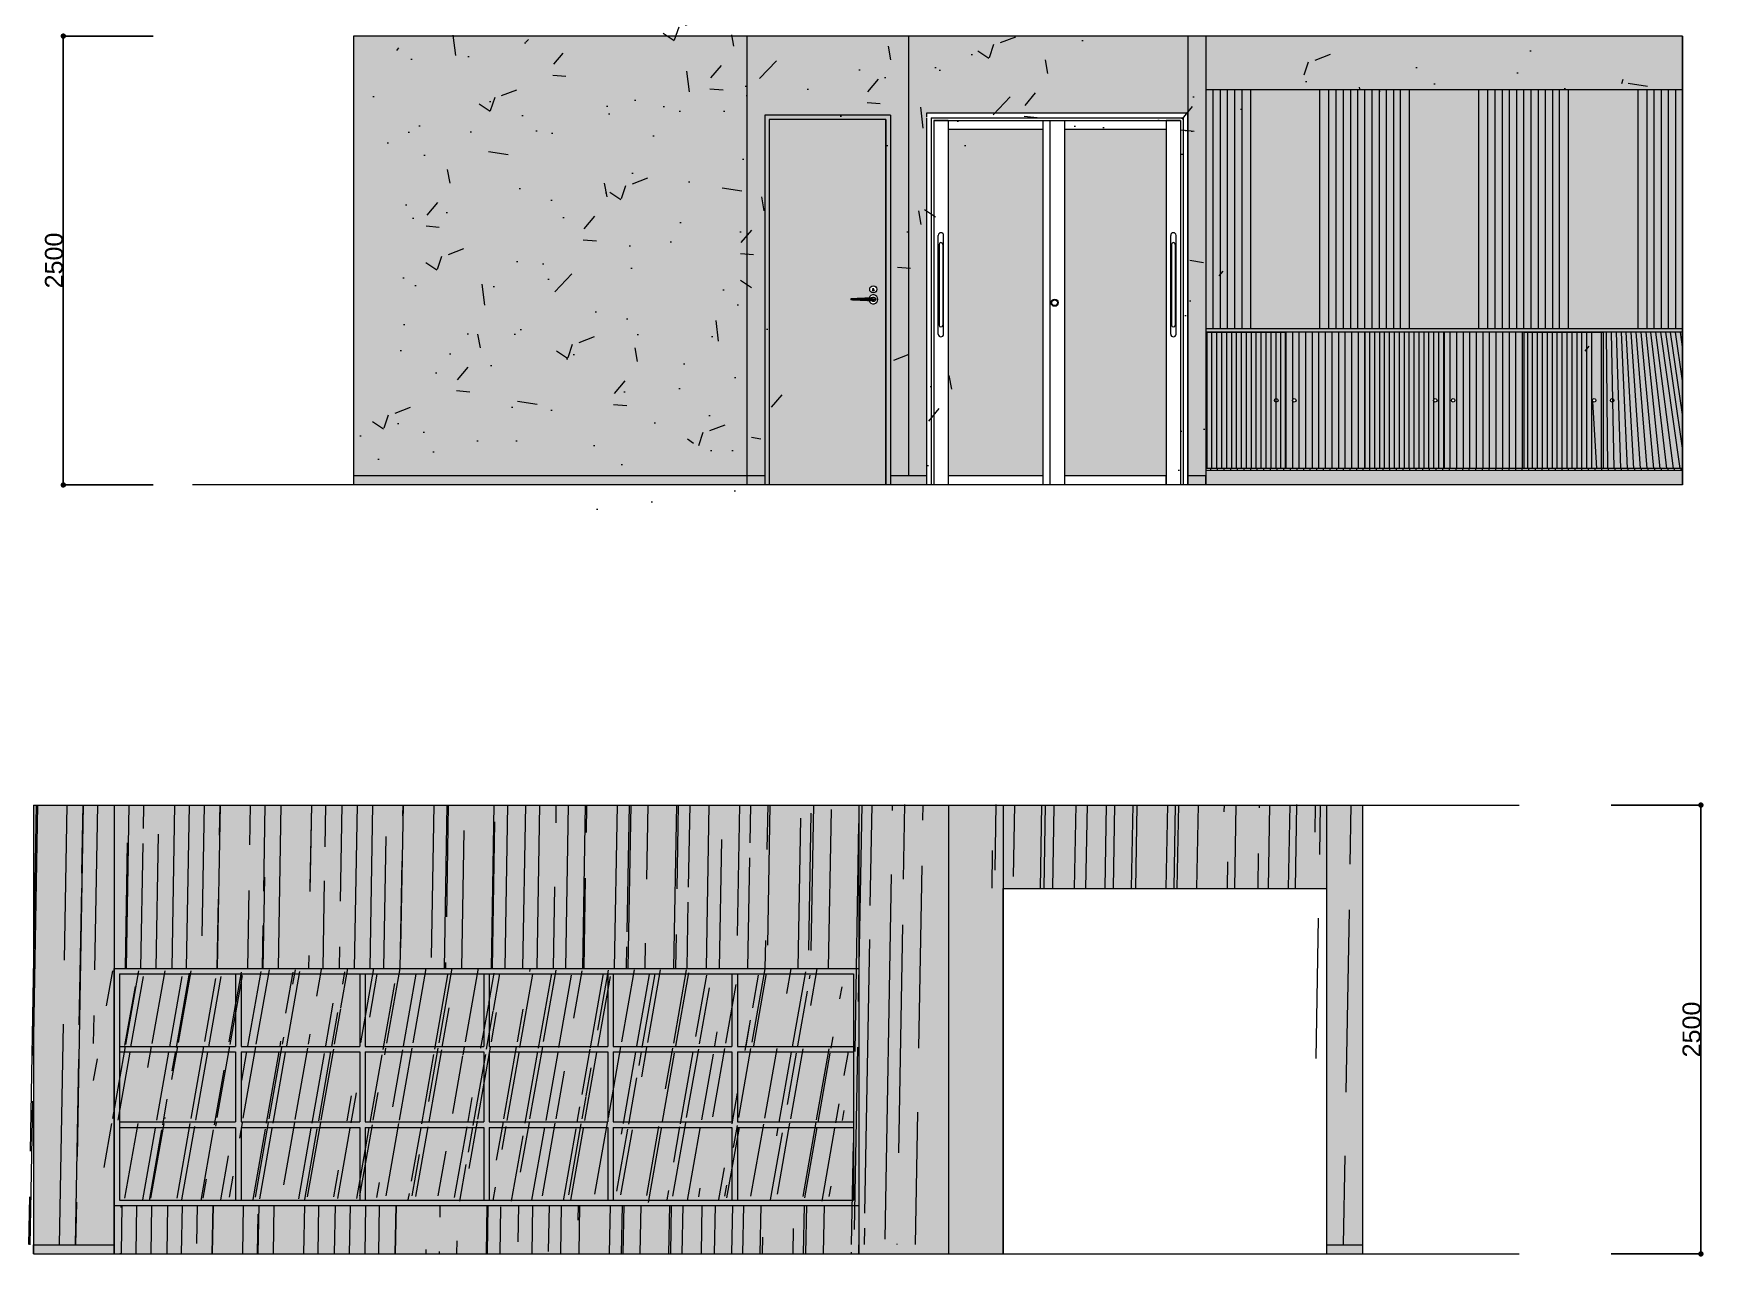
# Model space of a CAD drawing. Header units: millimetres. Extents: x 0 to 1313252738, y -131 to 560100888.
# Drawn here: x 1312655552 to 1312664851, y 560067476 to 560074289 of the extents above; entities that cross this region are included whole.
import ezdxf

# ---------------------------------------------------------------- set-up
doc = ezdxf.new("R2010")
doc.units = ezdxf.units.MM
doc.layers.get('0').update_dxf_attribs({"lineweight": 0})
doc.styles.add('onnjuku', font='arial.ttf')
doc.dimstyles.new('onnjuku', dxfattribs={"dimtxt": 100, "dimasz": 30, "dimexe": 1.25, "dimexo": 0.625, "dimtad": 1, "dimdec": 0, "dimtxsty": 'onnjuku', "dimblk": 'DOT', "dimcen": 2.5, "dimadec": 0, "dimazin": 0, "dimtfac": 1, "dimtdec": 0, "dimtmove": 0, "dimatfit": 3, "dimfxl": 500, "dimfxlon": 1, "dimarcsym": 0})
pattern_1 = [(269, (-94398.98168373108, 83165.11114108562), (31.74516432121542, -0.5541139043837529), [])]
pattern_2 = [(89, (-104260.4458594322, 71361.33415567875), (-244.2089098525694, 563.1478032884614), [3810, -508, 1270, -254]), (89, (-104381.5307447744, 71701.31915967402), (-342.201459612802, -248.0655426270803), [762, -83.81999999999998, 1524, -190.5]), (89, (-104474.0965211989, 71492.08278751341), (-147.1029423393508, 1323.568886290058), [2032, -355.6, 1016, -254])]
pattern_3 = [(80, (-104260.4458594322, 71361.33415567875), (-128.6095167712489, 499.3104559889228), [3200.399999999999, -426.7199999999999, 1066.799999999999, -213.3599999999999]), (80, (-104316.2292155248, 71659.31665757523), (-316.507289489987, -160.8426471839531), [640.0799999999996, -70.40879999999996, 1280.159999999999, -160.0199999999999]), (80, (-104420.521866694, 71497.88558567906), (51.87834091008591, 1117.439842725262), [1706.879999999999, -298.7039999999999, 853.4399999999997, -213.3599999999999])]

msp = doc.modelspace()

# ---------------------------------------------------------------- blocks, each defined once
blk = doc.blocks.new('_Dot')
at = {"color": 0, "linetype": 'ByBlock', "lineweight": -2}
blk.add_line((-0.5, 0), (-1, 0), dxfattribs=at)
at = {"color": 0, "linetype": 'ByBlock', "const_width": 0.5}
blk.add_lwpolyline([(-0.25, 0, 1), (0.25, 0, 1)], format="xyb", close=True, dxfattribs=at)
blk = doc.blocks.new('*D53')
at = {"color": 0, "lineweight": -2, "transparency": 16777216}
for p, q in [((1312656218.48578, 560074273.5627012), (1312655717.23578, 560074273.5627012)), ((1312655718.48578, 560074243.5627012), (1312655718.48578, 560071803.5627012)), ((1312656218.48578, 560071773.5627012), (1312655717.23578, 560071773.5627012))]:
    blk.add_line(p, q, dxfattribs=at)
at = {"layer": 'Defpoints', "color": 0, "transparency": 16777216}
for p in [(1312657333.95614, 560074273.5627012), (1312655718.48578, 560071773.5627012), (1312657333.95614, 560071773.5627012)]:
    blk.add_point(p, dxfattribs=at)
at = {"color": 0, "lineweight": -2, "transparency": 16777216, "xscale": 30, "yscale": 30, "zscale": 30}
for p, rotation in [((1312655718.48578, 560074273.5627012), 90), ((1312655718.48578, 560071773.5627012), 270)]:
    blk.add_blockref('_Dot', p, dxfattribs=dict(at, rotation=rotation))
at = {"color": 0, "transparency": 16777216, "insert": (1312655666.803481, 560073023.5627006), "char_height": 100, "attachment_point": 5, "rotation": 90, "style": 'onnjuku'}
blk.add_mtext('2500', dxfattribs=at)
blk = doc.blocks.new('*D52')
at = {"color": 0, "lineweight": -2, "transparency": 16777216}
for p, q in [((1312664335.632875, 560069990.5227107), (1312664836.882875, 560069990.5227107)), ((1312664835.632875, 560067520.5227108), (1312664835.632875, 560069960.5227107)), ((1312664335.632875, 560067490.5227108), (1312664836.882875, 560067490.5227108))]:
    blk.add_line(p, q, dxfattribs=at)
at = {"layer": 'Defpoints', "color": 0, "transparency": 16777216}
for p in [(1312664188.106616, 560069990.5227107), (1312664835.632875, 560069990.5227107), (1312664188.106616, 560067490.5227108)]:
    blk.add_point(p, dxfattribs=at)
at = {"color": 0, "lineweight": -2, "transparency": 16777216, "xscale": 30, "yscale": 30, "zscale": 30}
for p, rotation in [((1312664835.632875, 560069990.5227107), 90), ((1312664835.632875, 560067490.5227108), 270)]:
    blk.add_blockref('_Dot', p, dxfattribs=dict(at, rotation=rotation))
at = {"color": 0, "transparency": 16777216, "insert": (1312664783.950576, 560068740.5227102), "char_height": 100, "attachment_point": 5, "rotation": 90, "style": 'onnjuku'}
blk.add_mtext('2500', dxfattribs=at)

# ---------------------------------------------------------------- dimensions: what is measured, and where the dimension line sits
for base, p1, p2, picture, middle in [((1312655718.48578, 560071773.5627012), (1312657333.956139, 560074273.562701), (1312657333.956139, 560071773.562701), '*D53', (1312655666.803481, 560073023.5627006)), ((1312664835.632875, 560069990.5227107), (1312664188.106615, 560067490.5227106), (1312664188.106615, 560069990.5227103), '*D52', (1312664783.950576, 560068740.5227102))]:
    dim = msp.add_linear_dim(base=base, p1=p1, p2=p2, angle=90, dimstyle='onnjuku')
    dim.commit()
    dim.dimension.update_dxf_attribs({"geometry": picture, "text_midpoint": middle})

# ---------------------------------------------------------------- hatches: boundary and pattern name
at = {"true_color": 0x575757, "transparency": 33554687}
h = msp.add_hatch(color=251, dxfattribs=at)
h.dxf.hatch_style = 1
h.paths.add_polyline_path([(1312660524.581139, 560074273.562701), (1312661978.956139, 560074273.562701), (1312661978.956139, 560073843.5627012), (1312660524.581139, 560073843.5627012)])
h.paths.add_polyline_path([(1312660423.956139, 560074273.562701), (1312660524.581139, 560074273.562701), (1312660524.581139, 560071773.562701), (1312660423.956139, 560071773.562701)])
h.paths.add_polyline_path([(1312659523.95614, 560074273.562701), (1312660423.956139, 560074273.562701), (1312660423.956139, 560071773.562701), (1312660323.346796, 560071773.562701), (1312660323.346796, 560073833.562701), (1312659623.959771, 560073833.562701), (1312659623.959771, 560071773.562701), (1312659523.95614, 560071773.562701)])
h.paths.add_polyline_path([(1312657333.956139, 560074273.562701), (1312659523.95614, 560074273.562701), (1312659523.95614, 560071773.562701), (1312657333.956139, 560071773.562701)])
at = {"true_color": 0xc7c8ca, "transparency": 33554687}
h = msp.add_hatch(dxfattribs=at)
h.set_pattern_fill('AR-CONC', color=9, scale=4.799999999999998)
h.set_pattern_definition([(50, (-81489.22972655298, 10525.73986411095), (874.4864111808189, -76.5076105867348), [91.43999999999998, -1005.84]), (355, (-81489.22972655298, 10525.73986411095), (-169.1684228398528, 917.0728571473683), [73.15199999999999, -804.6748040159997]), (100.4514447, (-81416.35609295295, 10519.36424731094), (705.3179860336955, 840.5652091785362), [77.71204223999997, -854.8331740799997]), (46.1842, (-81489.22972655298, 10769.57986411094), (1301.179396282223, -201.8031740770902), [137.1599999999999, -1508.759999999999]), (96.63555760999996, (-81380.79820655296, 10752.76306411094), (1139.539843447214, 1187.645398069063), [116.568111072, -1282.250919168]), (351.1841511700001, (-81489.22972655298, 10769.57986411094), (1139.539843511889, 1187.645398010556), [109.727841936, -1207.006713216]), (21, (-81367.30972655297, 10708.61986411094), (727.7490780918356, -490.8729512980204), [91.43999999999998, -1005.84]), (326, (-81367.30972655297, 10708.61986411094), (296.6497360687059, 884.1022373871323), [73.15199999999999, -804.6719999999997]), (71.45144499999998, (-81306.66397007296, 10667.71378459095), (1024.398812537837, 393.2292906523451), [77.71204223999997, -854.8317004799997]), (37.50000000000001, (-81489.22972655298, 10525.73986411095), (14.82529560284072, 405.8641865911348), [0, -794.9183999999997, 0, -816.8639999999997, 0, -807.7199999999997]), (7.499999999999999, (-81489.22972655298, 10525.73986411095), (320.7343800494675, 480.8667591269735), [0, -465.7343999999998, 0, -776.6303999999997, 0, -307.8479999999999]), (327.5, (-81761.11132655294, 10525.73986411095), (650.8348568009826, -27.49797116483252), [0, -304.8, 0, -950.9759999999997, 0, -1261.871999999999]), (317.5, (-81883.03132655298, 10525.73986411095), (711.0200706528864, 122.0471569599985), [0, -396.2399999999998, 0, -631.5455999999998, 0, -896.1119999999997])])
h.paths.add_polyline_path([(1312659523.95614, 560074273.562701), (1312657333.956139, 560074273.562701), (1312657333.956139, 560071823.5627009), (1312659523.95614, 560071823.5627009)])
h.paths.add_polyline_path([(1312660423.956139, 560074273.562701), (1312659523.95614, 560074273.562701), (1312659523.95614, 560071823.5627009), (1312659623.959771, 560071823.5627009), (1312659623.959771, 560073833.562701), (1312660323.346796, 560073833.562701), (1312660323.346796, 560071823.5627009), (1312660423.956139, 560071823.5627009)])
h.paths.add_polyline_path([(1312661978.956139, 560074273.562701), (1312660423.956139, 560074273.562701), (1312660423.956139, 560071823.5627009), (1312660524.581139, 560071823.5627009), (1312660524.581139, 560071773.562701), (1312660524.581139, 560073842.3127009), (1312661978.956139, 560073844.812701), (1312661978.956139, 560071776.0627012), (1312661978.956139, 560071773.562701), (1312661978.956139, 560073823.5627012), (1312661978.956139, 560073843.5627012)])
h.paths.add_polyline_path([(1312664733.956139, 560074273.562701), (1312662078.956139, 560074273.562701), (1312662078.956139, 560073973.5627009), (1312664733.956139, 560073973.5627009)])
h.paths.add_polyline_path([(1312662078.956139, 560074273.562701), (1312661978.956139, 560074273.562701), (1312661978.956139, 560071823.562701), (1312662078.956139, 560071823.562701)])
at = {"true_color": 0x575757, "transparency": 33554687}
h = msp.add_hatch(color=251, dxfattribs=at)
h.dxf.hatch_style = 1
h.paths.add_polyline_path([(1312661978.956139, 560074273.562701), (1312662078.956139, 560074273.562701), (1312662078.956139, 560071773.562701), (1312661978.956139, 560071773.562701)])
h = msp.add_hatch(color=251, dxfattribs=at)
h.dxf.hatch_style = 1
h.paths.add_polyline_path([(1312662078.956139, 560074273.562701), (1312664733.956139, 560074273.562701), (1312664733.956139, 560074023.562701), (1312664733.956139, 560073973.5627009), (1312662078.956139, 560073973.5627009)])
at = {"true_color": 0xe1b36b, "transparency": 33554602}
h = msp.add_hatch(color=43, dxfattribs=at)
h.dxf.hatch_style = 1
h.paths.add_polyline_path([(1312664693.956139, 560073973.5627009), (1312664733.956139, 560073973.5627009), (1312664733.956139, 560072643.5627009), (1312664693.956139, 560072643.5627009)])
h.paths.add_polyline_path([(1312664653.956139, 560073973.5627009), (1312664693.956139, 560073973.5627009), (1312664693.956139, 560072643.5627009), (1312664653.956139, 560072643.5627009)])
h.paths.add_polyline_path([(1312664613.956139, 560073973.5627009), (1312664653.956139, 560073973.5627009), (1312664653.956139, 560072643.5627009), (1312664613.956138, 560072643.5627009)])
h.paths.add_polyline_path([(1312664573.956138, 560073973.5627009), (1312664613.956139, 560073973.5627009), (1312664613.956138, 560072643.5627009), (1312664573.956138, 560072643.5627009)])
h.paths.add_polyline_path([(1312664533.956139, 560073973.5627009), (1312664573.956138, 560073973.5627009), (1312664573.956138, 560072643.5627009), (1312664533.956139, 560072643.5627009)])
h.paths.add_polyline_path([(1312664008.956139, 560073973.5627009), (1312664048.956139, 560073973.5627009), (1312664048.956139, 560072643.5627009), (1312664008.956139, 560072643.5627009)])
h.paths.add_polyline_path([(1312663968.956139, 560073973.5627009), (1312664008.956139, 560073973.5627009), (1312664008.956139, 560072643.5627009), (1312663968.956139, 560072643.5627009)])
h.paths.add_polyline_path([(1312663928.956139, 560073973.5627009), (1312663968.956139, 560073973.5627009), (1312663968.956139, 560072643.5627009), (1312663928.956139, 560072643.5627009)])
h.paths.add_polyline_path([(1312663648.956139, 560073973.5627009), (1312663688.956139, 560073973.5627009), (1312663688.956138, 560072643.5627009), (1312663648.956139, 560072643.5627009)])
h.paths.add_polyline_path([(1312663888.956139, 560073973.5627009), (1312663928.956139, 560073973.5627009), (1312663928.956139, 560072643.5627009), (1312663888.956138, 560072643.5627009)])
h.paths.add_polyline_path([(1312663848.956139, 560073973.5627009), (1312663888.956139, 560073973.5627009), (1312663888.956138, 560072643.5627009), (1312663848.956139, 560072643.5627009)])
h.paths.add_polyline_path([(1312663808.956139, 560073973.5627009), (1312663848.956139, 560073973.5627009), (1312663848.956139, 560072643.5627009), (1312663808.956139, 560072643.5627009)])
h.paths.add_polyline_path([(1312663768.956139, 560073973.5627009), (1312663808.956139, 560073973.5627009), (1312663808.956139, 560072643.5627009), (1312663768.956139, 560072643.5627009)])
h.paths.add_polyline_path([(1312663728.956139, 560073973.5627009), (1312663768.956139, 560073973.5627009), (1312663768.956139, 560072643.5627009), (1312663728.956139, 560072643.5627009)])
h.paths.add_polyline_path([(1312663688.956139, 560073973.5627009), (1312663728.956139, 560073973.5627009), (1312663728.956139, 560072643.5627009), (1312663688.956138, 560072643.5627009)])
h.paths.add_polyline_path([(1312663123.956139, 560073973.5627009), (1312663163.956139, 560073973.5627009), (1312663163.956139, 560072643.5627009), (1312663123.956139, 560072643.5627009)])
h.paths.add_polyline_path([(1312663083.956139, 560073973.5627009), (1312663123.956139, 560073973.5627009), (1312663123.956139, 560072643.5627009), (1312663083.956139, 560072643.5627009)])
h.paths.add_polyline_path([(1312663043.956139, 560073973.5627009), (1312663083.956139, 560073973.5627009), (1312663083.956139, 560072643.5627009), (1312663043.956139, 560072643.5627009)])
h.paths.add_polyline_path([(1312663003.956139, 560073973.5627009), (1312663043.956139, 560073973.5627009), (1312663043.956139, 560072643.5627009), (1312663003.956138, 560072643.5627009)])
h.paths.add_polyline_path([(1312662963.956139, 560073973.5627009), (1312663003.956139, 560073973.5627009), (1312663003.956138, 560072643.5627009), (1312662963.956139, 560072643.5627009)])
h.paths.add_polyline_path([(1312662923.956139, 560073973.5627009), (1312662963.956139, 560073973.5627009), (1312662963.956139, 560072643.5627009), (1312662923.956139, 560072643.5627009)])
h.paths.add_polyline_path([(1312662883.956139, 560073973.5627009), (1312662923.956139, 560073973.5627009), (1312662923.956139, 560072643.5627009), (1312662883.956139, 560072643.5627009)])
h.paths.add_polyline_path([(1312662843.956139, 560073973.5627009), (1312662883.956139, 560073973.5627009), (1312662883.956139, 560072643.5627009), (1312662843.956139, 560072643.5627009)])
h.paths.add_polyline_path([(1312662803.956139, 560073973.5627009), (1312662843.956139, 560073973.5627009), (1312662843.956139, 560072643.5627009), (1312662803.956138, 560072643.5627009)])
h.paths.add_polyline_path([(1312662763.956139, 560073973.5627009), (1312662803.956139, 560073973.5627009), (1312662803.956138, 560072643.5627009), (1312662763.956139, 560072643.5627009)])
h.paths.add_polyline_path([(1312662238.956139, 560073973.5627009), (1312662278.956139, 560073973.5627009), (1312662278.956139, 560072643.5627009), (1312662238.956139, 560072643.5627009)])
h.paths.add_polyline_path([(1312662198.956139, 560073973.5627009), (1312662238.956139, 560073973.5627009), (1312662238.956139, 560072643.5627009), (1312662198.956139, 560072643.5627009)])
h.paths.add_polyline_path([(1312662158.956139, 560073973.5627009), (1312662198.956139, 560073973.5627009), (1312662198.956139, 560072643.5627009), (1312662158.956139, 560072643.5627009)])
h.paths.add_polyline_path([(1312662118.956139, 560073973.5627009), (1312662158.956139, 560073973.5627009), (1312662158.956139, 560072643.5627009), (1312662118.956138, 560072643.5627009)])
h.paths.add_polyline_path([(1312662078.956139, 560073973.5627009), (1312662118.956139, 560073973.5627009), (1312662118.956138, 560072643.5627009), (1312662078.95614, 560072643.5627009)])
at = {"true_color": 0xffffff, "transparency": 33554687}
h = msp.add_hatch(color=7, dxfattribs=at)
h.dxf.hatch_style = 1
h.paths.add_polyline_path([(1312662278.956139, 560073973.5627009), (1312662328.956139, 560073973.5627009), (1312662328.956139, 560072643.5627009), (1312662278.956139, 560072643.5627009)])
at = {"transparency": 33554687}
h = msp.add_hatch(color=256, dxfattribs=at)
h.dxf.hatch_style = 1
h.set_gradient(color1=(255, 255, 255), color2=(99, 100, 102), name='INVCYLINDER')
h.paths.add_polyline_path([(1312662328.956139, 560073973.5627009), (1312662713.956139, 560073973.5627009), (1312662713.956139, 560072643.5627009), (1312662328.956139, 560072643.5627009)])
at = {"true_color": 0xffffff, "transparency": 33554687}
h = msp.add_hatch(color=7, dxfattribs=at)
h.dxf.hatch_style = 1
h.paths.add_polyline_path([(1312662713.956139, 560073973.5627009), (1312662763.956139, 560073973.5627009), (1312662763.956139, 560072643.5627009), (1312662713.956139, 560072643.5627009)])
h = msp.add_hatch(color=7, dxfattribs=at)
h.dxf.hatch_style = 1
h.paths.add_polyline_path([(1312663163.956139, 560073973.5627009), (1312663213.956139, 560073973.5627009), (1312663213.956139, 560072643.5627009), (1312663163.956139, 560072643.5627009)])
at = {"transparency": 33554687}
h = msp.add_hatch(color=256, dxfattribs=at)
h.dxf.hatch_style = 1
h.set_gradient(color1=(255, 255, 255), color2=(99, 100, 102), name='INVCYLINDER')
h.paths.add_polyline_path([(1312663213.956139, 560073973.5627009), (1312663598.956139, 560073973.5627009), (1312663598.956139, 560072643.5627009), (1312663213.956139, 560072643.5627009)])
at = {"true_color": 0xffffff, "transparency": 33554687}
h = msp.add_hatch(color=7, dxfattribs=at)
h.dxf.hatch_style = 1
h.paths.add_polyline_path([(1312663598.956139, 560073973.5627009), (1312663648.956139, 560073973.5627009), (1312663648.956139, 560072643.5627009), (1312663598.956139, 560072643.5627009)])
h = msp.add_hatch(color=7, dxfattribs=at)
h.dxf.hatch_style = 1
h.paths.add_polyline_path([(1312664483.956139, 560073973.5627009), (1312664533.956139, 560073973.5627009), (1312664533.956139, 560072643.5627009), (1312664483.956139, 560072643.5627009)])
h.paths.add_polyline_path([(1312664048.956139, 560073973.5627009), (1312664098.95614, 560073973.5627009), (1312664098.95614, 560072643.5627009), (1312664048.956139, 560072643.5627009)])
at = {"transparency": 33554687}
h = msp.add_hatch(color=256, dxfattribs=at)
h.dxf.hatch_style = 1
h.set_gradient(color1=(255, 255, 255), color2=(99, 100, 102), name='INVCYLINDER')
h.paths.add_polyline_path([(1312664098.95614, 560073973.5627009), (1312664483.956139, 560073973.5627009), (1312664483.956139, 560072643.5627009), (1312664098.95614, 560072643.5627009)])
at = {"true_color": 0x636466, "transparency": 33554582}
h = msp.add_hatch(color=251, dxfattribs=at)
h.dxf.hatch_style = 1
h.paths.add_polyline_path([(1312659623.959771, 560073833.562701), (1312660323.346796, 560073833.562701), (1312660323.346796, 560071773.562701), (1312660298.346796, 560071773.562701), (1312660298.346796, 560073808.562701), (1312659648.959771, 560073808.562701), (1312659648.959771, 560071773.562701), (1312659623.959771, 560071773.562701)])
at = {"true_color": 0x575757, "transparency": 33554687}
h = msp.add_hatch(color=251, dxfattribs=at)
h.dxf.hatch_style = 1
h.paths.add_polyline_path([(1312659648.959771, 560073808.562701), (1312660298.346796, 560073808.562701), (1312660298.346796, 560071773.562701), (1312659648.959771, 560071773.562701)])
h.paths.add_polyline_path([(1312660207.912083, 560072863.1396097, 1), (1312660247.912084, 560072863.1396097, 1)], flags=16)
h.paths.add_polyline_path([(1312660226.912083, 560072860.9937122), (1312660226.912083, 560072854.2855072, -0.3316792783876068), (1312660224.412083, 560072857.6396097, -0.3316792783876068)], flags=0)
h.paths.add_polyline_path([(1312660225.412104, 560072865.0396236, 0.6035845926746408), (1312660227.912094, 560072861.3896098, 0.4142143927966914), (1312660224.162083, 560072857.6396098, 1), (1312660231.662083, 560072857.6396098, 0.5245285834418827), (1312660227.912097, 560072862.5396236, 0.4142143927967002), (1312660230.412104, 560072865.0396236, 1)], flags=0)
edge = h.paths.add_edge_path(flags=16)
edge.add_spline(control_points=[(1312660104.727194, 560072811.1767473), (1312660104.717788, 560072811.1758448), (1312660104.694455, 560072811.1736059), (1312660104.62416, 560072811.1650703), (1312660104.498726, 560072811.1439776), (1312660104.32567, 560072811.1008236), (1312660104.1163, 560072811.0250889), (1312660103.885269, 560072810.9093668), (1312660103.651244, 560072810.743362), (1312660103.487047, 560072810.6039269), (1312660103.416855, 560072810.5105343), (1312660103.409651, 560072810.5009485)], knot_values=[0, 0, 0, 0, 0.0366608344931706, 0.0909421271622541, 0.1725750643965905, 0.2889107491853134, 0.4317694376781979, 0.595746282723437, 0.7780873161327286, 0.9772231411986574, 1, 1, 1, 1], degree=3, periodic=0)
edge.add_line((1312660102.912112, 560072810.1166583), (1312660102.912112, 560072805.0993153))
edge.add_spline(control_points=[(1312660103.499681, 560072804.6870779), (1312660103.512086, 560072804.6726972), (1312660103.624256, 560072804.5426579), (1312660103.86725, 560072804.3798351), (1312660104.186739, 560072804.224085), (1312660104.436827, 560072804.1500032), (1312660104.608625, 560072804.1186708), (1312660104.693029, 560072804.1084251), (1312660104.713871, 560072804.1065055), (1312660104.720041, 560072804.1059372)], knot_values=[0, 0, 0, 0, 0.0396979217515084, 0.3589742279898601, 0.5991347982222562, 0.7833594766537747, 0.9036591142798254, 0.9714798390404108, 1, 1, 1, 1], degree=3, periodic=0)
edge.add_spline(control_points=[(1312660104.720041, 560072804.1059372), (1312660105.069919, 560072804.0855691), (1312660105.227751, 560072804.0778767), (1312660105.37107, 560072804.0691347), (1312660105.623303, 560072804.0543187), (1312660105.801573, 560072804.0434324), (1312660106.052178, 560072804.0278205), (1312660106.316962, 560072804.0107926), (1312660106.676235, 560072803.987196), (1312660107.542999, 560072803.9303559), (1312660108.652895, 560072803.8597047), (1312660110.120586, 560072803.7706635), (1312660111.454535, 560072803.6927724), (1312660112.940968, 560072803.6092663), (1312660114.56178, 560072803.5216677), (1312660116.20064, 560072803.4362338), (1312660117.711996, 560072803.3597366), (1312660118.947817, 560072803.2985675), (1312660119.983933, 560072803.248081), (1312660120.965184, 560072803.2008507), (1312660122.081432, 560072803.1478024), (1312660123.325376, 560072803.0894809), (1312660124.572617, 560072803.0317504), (1312660125.693555, 560072802.9804047), (1312660126.693444, 560072802.9349608), (1312660127.665981, 560072802.8910437), (1312660128.735585, 560072802.8430384), (1312660129.958332, 560072802.7884941), (1312660131.363473, 560072802.7262084), (1312660132.953671, 560072802.6561633), (1312660134.692279, 560072802.5800407), (1312660137.198301, 560072802.4708931), (1312660140.322479, 560072802.3356866), (1312660143.943414, 560072802.1795267), (1312660147.321124, 560072802.0336615), (1312660150.578182, 560072801.8927051), (1312660154.513578, 560072801.7220744), (1312660159.257744, 560072801.5158467), (1312660164.83758, 560072801.2724998), (1312660170.600532, 560072801.0203018), (1312660176.217557, 560072800.7736032), (1312660181.638611, 560072800.5346767), (1312660186.745018, 560072800.3088644), (1312660191.472223, 560072800.0991151), (1312660195.763703, 560072799.9081153), (1312660199.032061, 560072799.7622502), (1312660201.579056, 560072799.6483479), (1312660203.104929, 560072799.5800124), (1312660203.994729, 560072799.5401379), (1312660204.265119, 560072799.5280168)], knot_values=[0.2787090509635501, 0.2787090509635501, 0.2787090509635501, 0.2787090509635501, 0.2823170019782537, 0.2886702025896577, 0.2954723345495865, 0.302581773644538, 0.3065771552882976, 0.3101872081830765, 0.3135672909942737, 0.3169707180380535, 0.3316119760618022, 0.3408877368159605, 0.3509697131256757, 0.3619534717127302, 0.3739399860799693, 0.3863522965750849, 0.3972123660425816, 0.4062489096876016, 0.4126151020588888, 0.4191285851693502, 0.4269507417716873, 0.4361197046621483, 0.445258653655404, 0.4530940773970264, 0.4595800326028823, 0.466164239434489, 0.4734217713265965, 0.4819210901946358, 0.4916792542550049, 0.5027133144526404, 0.5150386325000589, 0.5278587628731279, 0.5548372541665052, 0.580001741062422, 0.6032306062063143, 0.6253088329038773, 0.6480057366469842, 0.6854894721900361, 0.7246015538013884, 0.7649466875960598, 0.8063759153015672, 0.8424500226884504, 0.8786195669506074, 0.913334744566612, 0.9413173052519956, 0.9682318370654934, 0.9814874257044812, 0.9943743497679421, 1, 1, 1, 1], degree=3, periodic=0)
edge.add_arc((1312660227.912112, 560072807.6409515), 25.00000009042981, 198.9363387559476, 521.0637016787716)
edge.add_spline(control_points=[(1312660204.265113, 560072815.7538693), (1312660203.182134, 560072815.7053101), (1312660200.52085, 560072815.5861706), (1312660196.209225, 560072815.3936002), (1312660191.253656, 560072815.1730518), (1312660186.081757, 560072814.943656), (1312660180.787633, 560072814.7096599), (1312660174.938327, 560072814.4520142), (1312660168.671263, 560072814.1770209), (1312660162.057116, 560072813.8879929), (1312660155.708318, 560072813.6116363), (1312660150.467777, 560072813.3843675), (1312660146.169487, 560072813.1984601), (1312660142.620039, 560072813.045317), (1312660138.817223, 560072812.8811934), (1312660135.249956, 560072812.7263725), (1312660132.132792, 560072812.5897666), (1312660129.666721, 560072812.4805617), (1312660127.532042, 560072812.3849643), (1312660125.507349, 560072812.293167), (1312660123.363767, 560072812.1944735), (1312660120.982754, 560072812.0824009), (1312660118.791882, 560072811.9760572), (1312660116.884467, 560072811.8805223), (1312660115.26545, 560072811.7971413), (1312660113.608731, 560072811.7089655), (1312660111.912934, 560072811.6151193), (1312660110.241091, 560072811.5184551), (1312660108.825765, 560072811.4324957), (1312660107.752599, 560072811.3646872), (1312660106.968076, 560072811.3139505), (1312660106.272525, 560072811.2684582), (1312660105.928752, 560072811.2465097), (1312660105.673153, 560072811.2305894), (1312660105.46061, 560072811.2177132), (1312660105.260182, 560072811.2064943), (1312660105.170417, 560072811.2007608), (1312660105.049846, 560072811.195145), (1312660104.727194, 560072811.1767473)], knot_values=[0, 0, 0, 0, 0.0227886950864748, 0.0560132905497112, 0.0908950971508266, 0.1274306819734849, 0.165420164177103, 0.2030559417090828, 0.2514823428818398, 0.2983953986810849, 0.3433204599579821, 0.3859421644491018, 0.4091768997244799, 0.4340568245009968, 0.4607725358702633, 0.489178508687844, 0.5090633651188576, 0.5263722338320967, 0.5411481401996714, 0.5541282814902619, 0.5691818261893373, 0.5865611853836479, 0.6047178723486634, 0.6161622195225961, 0.6278766189463081, 0.6401145487936541, 0.6528141819885782, 0.665910305529775, 0.6780610315749618, 0.6857536884412285, 0.6924036515167536, 0.698417491840605, 0.7054190856173176, 0.7108139990989962, 0.7161831413760938, 0.7214412895385774, 0.7267346285394848, 0.7282118825091429, 0.7282118825091429, 0.7282118825091429, 0.7282118825091429], degree=3, periodic=0)
edge = h.paths.add_edge_path(flags=16)
edge.add_spline(control_points=[(1312660241.412046, 560072810.460459), (1312660241.412077, 560072810.45659), (1312660241.412098, 560072810.4527191), (1312660241.412107, 560072810.4488465)], knot_values=[0.9870923865814654, 0.9870923865814654, 0.9870923865814654, 0.9870923865814654, 0.9961924235580546, 0.9961924235580546, 0.9961924235580546, 0.9961924235580546], degree=3, periodic=0)
edge.add_spline(control_points=[(1312660241.412112, 560072810.5100986), (1312660241.413976, 560072810.5061289), (1312660241.415931, 560072810.5019642), (1312660241.411733, 560072810.4933459), (1312660241.411526, 560072810.4929326)], knot_values=[0.606881078188021, 0.606881078188021, 0.606881078188021, 0.606881078188021, 0.9815917706273896, 0.9999999999999998, 0.9999999999999998, 0.9999999999999998, 0.9999999999999998], degree=3, periodic=0)
edge.add_line((1312660241.412112, 560072810.495167), (1312660241.412112, 560072810.4603693))
edge.add_spline(control_points=[(1312660241.412107, 560072810.4488466), (1312660241.412109, 560072810.4488477), (1312660241.419769, 560072810.4531039), (1312660241.415234, 560072810.4568503), (1312660241.412068, 560072810.4604341), (1312660241.412046, 560072810.460459)], knot_values=[0.1677729252827684, 0.1677729252827684, 0.1677729252827684, 0.1677729252827684, 0.1677958727468191, 0.2592945470190888, 0.2599375736149136, 0.2599375736149136, 0.2599375736149136, 0.2599375736149136], degree=3, periodic=0)
h.paths.add_polyline_path([(1312660223.162112, 560072857.6396334, 1), (1312660232.662112, 560072857.6396334, 1)], flags=0)
edge = h.paths.add_edge_path(flags=0)
edge.add_spline(control_points=[(1312660224.820238, 560072797.6083043), (1312660224.817553, 560072797.6090406), (1312660224.760691, 560072797.6246303), (1312660224.974163, 560072797.5897996), (1312660225.472692, 560072797.5205051), (1312660226.278956, 560072797.4392167), (1312660227.256162, 560072797.3930454), (1312660228.314226, 560072797.3978957), (1312660229.327601, 560072797.4498698), (1312660230.17749, 560072797.5222579), (1312660230.773435, 560072797.5790403), (1312660231.054988, 560072797.5881203), (1312660230.984262, 560072797.532972), (1312660230.565847, 560072797.4251924), (1312660229.857003, 560072797.3061197), (1312660228.940479, 560072797.2141962), (1312660228.254952, 560072797.2117764), (1312660227.912112, 560072797.2105662)], knot_values=[0, 0, 0, 0, 0.0035477413769559, 0.0751312596481556, 0.146867819244235, 0.2179130773557468, 0.2886873550605367, 0.359981299035395, 0.4317240386270504, 0.5030398712921657, 0.5735936678978727, 0.644304355268151, 0.7161376993519242, 0.7883910456414966, 0.8595047763126807, 0.9297369107220655, 1, 1, 1, 1], degree=3, periodic=0)
edge.add_arc((1312660228.294923, 560072812.9309978), 15.79004613069576, 255.5616225518997, 284.3321933629764)
at = {"transparency": 33554687}
h = msp.add_hatch(color=256, dxfattribs=at)
h.dxf.hatch_style = 1
h.set_gradient(color1=(173, 221, 247), name='CYLINDER')
h.paths.add_polyline_path([(1312660644.581139, 560073753.5627009), (1312661171.768639, 560073753.5627009), (1312661171.768639, 560071823.5627009), (1312660644.581139, 560071823.5627009)])
h = msp.add_hatch(color=256, dxfattribs=at)
h.dxf.hatch_style = 1
h.set_gradient(color1=(173, 221, 247), name='CYLINDER')
h.paths.add_polyline_path([(1312661291.768639, 560073753.5627009), (1312661858.956139, 560073753.5627009), (1312661858.956139, 560071823.562701), (1312661291.768639, 560071823.562701)])
at = {"true_color": 0x5d5e5f, "transparency": 33554687}
h = msp.add_hatch(color=251, dxfattribs=at)
h.dxf.hatch_style = 1
h.paths.add_polyline_path([(1312662078.95614, 560072643.5627009), (1312664733.956139, 560072643.5627009), (1312664733.956139, 560072623.562701), (1312663848.956139, 560072623.562701), (1312663406.456139, 560072623.562701), (1312662078.95614, 560072623.562701)])
at = {"transparency": 33554687}
h = msp.add_hatch(dxfattribs=at)
h.set_pattern_fill('AR-CONC', color=256, scale=9.1, angle=180)
h.set_pattern_definition([(230, (-94398.98168373108, 83165.11114108562), (-1657.880487863636, 145.0456784040182), [173.355, -1906.905]), (175, (-94398.98168373108, 83165.11114108562), (320.7151349672208, -1738.61729167522), [138.684, -1525.529315947]), (280.4514447, (-94537.13794743107, 83177.19824793562), (-1337.165348522215, -1593.571542400975), [147.3290800799998, -1620.621225859998]), (226.1842, (-94398.98168373108, 82702.83114108563), (-2466.819272118383, 382.5851841878174), [260.0325, -2860.3575]), (276.63555761, (-94604.54977373108, 82734.71299108563), (-2160.377619868678, -2251.577733839265), [220.9937105739998, -2430.934034255996]), (171.18415117, (-94398.98168373108, 82702.83114108563), (-2160.377619991292, -2251.577733728347), [208.025700337, -2288.283560472]), (201, (-94630.12168373108, 82818.40114108562), (-1379.690960549105, 930.6133035024973), [173.355, -1906.905]), (146, (-94630.12168373108, 82818.40114108562), (-562.3984579635886, -1676.110491713105), [138.684, -1525.524]), (251.451445, (-94745.09593039108, 82895.95225017563), (-1942.089415436317, -745.4971968617374), [147.3290800799998, -1620.618432159998]), (217.5, (-94398.98168373108, 83165.11114108562), (-28.10628958038563, -769.4508537456932), [0, -1507.0328, 0, -1548.638, 0, -1531.3025]), (187.5, (-94398.98168373108, 83165.11114108562), (-608.0589288437823, -911.6432308448874), [0, -882.9547999999999, 0, -1472.3618, 0, -583.6285]), (147.4999999999999, (-93883.53948373107, 83165.11114108562), (-1233.87441601853, 52.13157033332848), [0, -577.85, 0, -1802.892, 0, -2392.299]), (137.5, (-93652.39948373107, 83165.11114108562), (-1347.975550612764, -231.3810684033304), [0, -751.2049999999998, 0, -1197.3052, 0, -1698.878999999999])])
h.paths.add_polyline_path([(1312662078.956139, 560072643.5627009), (1312664733.956139, 560072643.5627009), (1312664733.956139, 560072623.562701), (1312663848.956139, 560072623.562701), (1312663406.456139, 560072623.562701), (1312662078.956139, 560072623.562701)])
at = {"true_color": 0x000000, "transparency": 33554687}
h = msp.add_hatch(dxfattribs=at)
h.set_pattern_fill('AR-CONC', color=18, scale=0.5400000000000001, angle=180)
h.set_pattern_definition([(230, (-94398.98168373108, 83165.11114108562), (-98.37972125784216, 8.607106191007677), [10.287, -113.157]), (175, (-94398.98168373108, 83165.11114108562), (19.03144756948343, -103.170696429079), [8.229600000000001, -90.52591545180002]), (280.4514447, (-94407.17996751108, 83165.82839797562), (-79.3482734287908, -94.56358603258533), [8.742604751999988, -96.1687320839999]), (226.1842, (-94398.98168373108, 83137.67914108562), (-146.3826820817501, 22.70285708367268), [15.4305, -169.7355]), (276.63555761, (-94411.18022973108, 83139.57103108561), (-128.1982323878116, -133.6101072827696), [13.11391249559999, -144.2532284063998]), (171.18415117, (-94398.98168373108, 83137.67914108562), (-128.1982323950876, -133.6101072761876), [12.3443822178, -135.7882552368]), (201, (-94412.69768373108, 83144.53714108563), (-81.87177128533155, 55.22320702102731), [10.287, -113.157]), (146, (-94412.69768373108, 83144.53714108563), (-33.37309530772944, -99.46150170605243), [8.229600000000001, -90.5256]), (251.451445, (-94419.52033133508, 83149.13907503162), (-115.2448664105067, -44.23829519838881), [8.742604751999988, -96.16856630399988]), (217.5, (-94398.98168373108, 83165.11114108562), (-1.667845755319586, -45.65972099150267), [0, -89.42832000000001, 0, -91.8972, 0, -90.8685]), (187.5, (-94398.98168373108, 83165.11114108562), (-36.08261775556511, -54.09751040178453), [0, -52.39512, 0, -87.37092000000001, 0, -34.63290000000001]), (147.4999999999999, (-94368.39500373107, 83165.11114108562), (-73.21892139011055, 3.093521756043668), [0, -34.29, 0, -106.9848, 0, -141.9606]), (137.5, (-94354.67900373107, 83165.11114108562), (-79.98975794844975, -13.73030515799982), [0, -44.57699999999999, 0, -71.04888000000003, 0, -100.8126])])
h.paths.add_polyline_path([(1312662078.956139, 560072643.5627009), (1312664733.956139, 560072643.5627009), (1312664733.956139, 560072623.562701), (1312663848.956139, 560072623.562701), (1312663406.456139, 560072623.562701), (1312662078.956139, 560072623.562701)])
at = {"true_color": 0xe1b36b, "transparency": 33554602}
h = msp.add_hatch(color=43, dxfattribs=at)
h.dxf.hatch_style = 1
h.paths.add_polyline_path([(1312662078.956139, 560072623.562701), (1312662521.456139, 560072623.562701), (1312662521.456139, 560071865.562701), (1312662078.956139, 560071865.562701)])
h.paths.add_polyline_path([(1312662481.456139, 560072244.562701, 1), (1312662461.456139, 560072244.562701, 1)], flags=16)
at = {"transparency": 33554687}
h = msp.add_hatch(dxfattribs=at)
h.set_pattern_fill('ANSI31', color=256, scale=10, angle=224)
h.set_pattern_definition(pattern_1)
h.paths.add_polyline_path([(1312662078.956139, 560072623.562701), (1312662521.456139, 560072623.562701), (1312662521.456139, 560071865.562701), (1312662078.956139, 560071865.562701)])
h.paths.add_polyline_path([(1312662461.456139, 560072244.562701, 1), (1312662481.456139, 560072244.562701, 1)], flags=16)
at = {"true_color": 0xe1b36b, "transparency": 33554602}
h = msp.add_hatch(color=43, dxfattribs=at)
h.dxf.hatch_style = 1
h.paths.add_polyline_path([(1312662521.456139, 560072623.562701), (1312662963.956139, 560072623.562701), (1312662963.956139, 560071865.562701), (1312662521.456139, 560071865.562701)])
h.paths.add_polyline_path([(1312662561.45614, 560072244.562701, 1), (1312662581.456139, 560072244.562701, 1)], flags=16)
at = {"transparency": 33554687}
h = msp.add_hatch(dxfattribs=at)
h.set_pattern_fill('ANSI31', color=256, scale=10, angle=224)
h.set_pattern_definition(pattern_1)
h.paths.add_polyline_path([(1312662521.456139, 560072623.562701), (1312662963.956139, 560072623.562701), (1312662963.956139, 560071865.562701), (1312662521.456139, 560071865.562701)])
h.paths.add_polyline_path([(1312662561.45614, 560072244.562701, 1), (1312662581.456139, 560072244.562701, 1)], flags=16)
at = {"true_color": 0xe1b36b, "transparency": 33554602}
h = msp.add_hatch(color=43, dxfattribs=at)
h.dxf.hatch_style = 1
h.paths.add_polyline_path([(1312662963.956139, 560072623.562701), (1312663406.456139, 560072623.562701), (1312663406.456139, 560071865.562701), (1312662963.956139, 560071865.562701)])
h.paths.add_polyline_path([(1312663346.456139, 560072244.562701, 1), (1312663366.45614, 560072244.562701, 1)], flags=16)
at = {"transparency": 33554687}
h = msp.add_hatch(dxfattribs=at)
h.set_pattern_fill('ANSI31', color=256, scale=10, angle=224)
h.set_pattern_definition(pattern_1)
h.paths.add_polyline_path([(1312662963.956139, 560072623.562701), (1312663406.456139, 560072623.562701), (1312663406.456139, 560071865.562701), (1312662963.956139, 560071865.562701)])
h.paths.add_polyline_path([(1312663346.456139, 560072244.562701, 1), (1312663366.45614, 560072244.562701, 1)], flags=16)
at = {"true_color": 0xe1b36b, "transparency": 33554602}
h = msp.add_hatch(color=43, dxfattribs=at)
h.dxf.hatch_style = 1
h.paths.add_polyline_path([(1312663406.456139, 560072623.562701), (1312663848.956139, 560072623.562701), (1312663848.956139, 560071865.562701), (1312663406.456139, 560071865.562701)])
h.paths.add_polyline_path([(1312663446.456139, 560072244.562701, 1), (1312663466.456139, 560072244.562701, 1)], flags=16)
at = {"transparency": 33554687}
h = msp.add_hatch(dxfattribs=at)
h.set_pattern_fill('ANSI31', color=256, scale=10, angle=224)
h.set_pattern_definition(pattern_1)
h.paths.add_polyline_path([(1312663406.456139, 560072623.562701), (1312663848.956139, 560072623.562701), (1312663848.956139, 560071865.562701), (1312663406.456139, 560071865.562701)])
h.paths.add_polyline_path([(1312663446.456139, 560072244.562701, 1), (1312663466.456139, 560072244.562701, 1)], flags=16)
at = {"true_color": 0xe1b36b, "transparency": 33554602}
h = msp.add_hatch(color=43, dxfattribs=at)
h.dxf.hatch_style = 1
h.paths.add_polyline_path([(1312663848.956139, 560072623.562701), (1312664291.456139, 560072623.562701), (1312664291.456139, 560072244.562701), (1312664291.456139, 560071865.562701), (1312663848.956139, 560071865.562701)])
h.paths.add_polyline_path([(1312664231.456139, 560072244.562701, 1), (1312664251.456139, 560072244.562701, 1)], flags=16)
at = {"transparency": 33554687}
h = msp.add_hatch(dxfattribs=at)
h.set_pattern_fill('ANSI31', color=256, scale=10, angle=224)
h.set_pattern_definition(pattern_1)
h.paths.add_polyline_path([(1312663848.956139, 560072623.562701), (1312664291.456139, 560072623.562701), (1312664291.456139, 560072244.562701), (1312664291.456139, 560071865.562701), (1312663848.956139, 560071865.562701)])
h.paths.add_polyline_path([(1312664231.456139, 560072244.562701, 1), (1312664251.456139, 560072244.562701, 1)], flags=16)
at = {"true_color": 0xe1b36b, "transparency": 33554602}
h = msp.add_hatch(color=43, dxfattribs=at)
h.dxf.hatch_style = 1
h.paths.add_polyline_path([(1312664291.456139, 560072623.562701), (1312664733.956139, 560072623.562701), (1312664733.956139, 560071865.562701), (1312664291.456139, 560071865.562701)])
h.paths.add_polyline_path([(1312664331.456139, 560072244.562701, 1), (1312664351.456139, 560072244.562701, 1)], flags=16)
at = {"transparency": 33554687}
h = msp.add_hatch(dxfattribs=at)
h.set_pattern_fill('ANSI31', color=256, scale=10, angle=224)
h.set_pattern_definition(pattern_1)
h.paths.add_polyline_path([(1312664291.456139, 560072623.562701), (1312664733.956139, 560072623.562701), (1312664733.956139, 560071865.562701), (1312664291.456139, 560071865.562701)])
h.paths.add_polyline_path([(1312664331.456139, 560072244.562701, 1), (1312664351.456139, 560072244.562701, 1)], flags=16)
h = msp.add_hatch(dxfattribs=at)
h.set_pattern_fill('ANSI31', color=256, scale=8.400000000000002, angle=180)
h.set_pattern_definition([(225, (-94398.98168373108, 83165.11114108562), (18.85853785424522, -18.85853785424523), [])])
h.paths.add_polyline_path([(1312662078.956139, 560071865.562701), (1312664733.956139, 560071865.562701), (1312664733.956139, 560071853.5627009), (1312662078.956139, 560071853.5627009)])
at = {"true_color": 0x515252, "transparency": 33554687}
h = msp.add_hatch(color=251, dxfattribs=at)
h.dxf.hatch_style = 1
h.paths.add_polyline_path([(1312662078.956139, 560071853.5627009), (1312664733.956139, 560071853.5627009), (1312664733.956139, 560071773.562701), (1312662078.956139, 560071773.562701)])
at = {"true_color": 0xbb8a63, "transparency": 33554582}
h = msp.add_hatch(color=23, dxfattribs=at)
h.dxf.hatch_style = 1
h.paths.add_polyline_path([(1312656001.963835, 560069990.5227103), (1312655551.963835, 560069990.5227103), (1312655551.963835, 560067540.5227115), (1312656001.963835, 560067540.5227115), (1312656001.963835, 560067790.5227103), (1312656001.963835, 560069080.5227103)])
at = {"transparency": 33554687}
h = msp.add_hatch(dxfattribs=at)
h.set_pattern_fill('AR-RROOF', color=256, scale=10, angle=89)
h.set_pattern_definition(pattern_2)
h.paths.add_polyline_path([(1312656001.963835, 560069990.5227103), (1312655551.963835, 560069990.5227103), (1312655551.963835, 560067540.5227115), (1312656001.963835, 560067540.5227115), (1312656001.963835, 560067790.5227103)])
at = {"true_color": 0xbb8a63, "transparency": 33554582}
h = msp.add_hatch(color=23, dxfattribs=at)
h.dxf.hatch_style = 1
h.paths.add_polyline_path([(1312660146.963835, 560069990.5227103), (1312656001.963835, 560069990.5227103), (1312656001.963835, 560069080.5227103), (1312656692.793835, 560069080.5227103), (1312656830.963835, 560069080.5227103), (1312660146.963835, 560069080.5227102)])
at = {"transparency": 33554687}
h = msp.add_hatch(dxfattribs=at)
h.set_pattern_fill('AR-RROOF', color=256, scale=10, angle=89)
h.set_pattern_definition(pattern_2)
h.paths.add_polyline_path([(1312660146.963835, 560069990.5227103), (1312656001.963835, 560069990.5227103), (1312656001.963835, 560069080.5227103), (1312656692.793835, 560069080.5227103), (1312656830.963835, 560069080.5227103), (1312660146.963835, 560069080.5227102)])
at = {"true_color": 0xbb8a63, "transparency": 33554582}
h = msp.add_hatch(color=23, dxfattribs=at)
h.dxf.hatch_style = 1
h.paths.add_polyline_path([(1312660646.963835, 560069990.5227103), (1312660146.963835, 560069990.5227103), (1312660146.963835, 560069080.5227102), (1312660146.963835, 560067790.5227102), (1312660146.963835, 560067490.522711), (1312660646.963835, 560067490.522711)])
at = {"transparency": 33554687}
h = msp.add_hatch(dxfattribs=at)
h.set_pattern_fill('AR-RROOF', color=256, scale=10, angle=89)
h.set_pattern_definition(pattern_2)
h.paths.add_polyline_path([(1312660646.963835, 560069990.5227103), (1312660146.963835, 560069990.5227103), (1312660146.963835, 560067540.522711), (1312660646.963835, 560067540.522711)])
at = {"true_color": 0x575757, "transparency": 33554687}
h = msp.add_hatch(color=251, dxfattribs=at)
h.dxf.hatch_style = 1
h.paths.add_polyline_path([(1312660951.963835, 560069990.5227103), (1312660646.963835, 560069990.5227103), (1312660646.963834, 560067490.5227108), (1312660951.963834, 560067490.5227108)])
at = {"true_color": 0xbb8a63, "transparency": 33554582}
h = msp.add_hatch(color=23, dxfattribs=at)
h.dxf.hatch_style = 1
h.paths.add_polyline_path([(1312662751.963835, 560069990.5227103), (1312660951.963835, 560069990.5227103), (1312660951.963835, 560069525.5227103), (1312662751.963835, 560069525.5227103)])
at = {"transparency": 33554687}
h = msp.add_hatch(dxfattribs=at)
h.set_pattern_fill('AR-RROOF', color=256, scale=10, angle=89)
h.set_pattern_definition(pattern_2)
h.paths.add_polyline_path([(1312662751.963835, 560069990.5227103), (1312660951.963835, 560069990.5227103), (1312660951.963835, 560069525.5227103), (1312662751.963835, 560069525.5227103)])
at = {"true_color": 0xbb8a63, "transparency": 33554582}
h = msp.add_hatch(color=23, dxfattribs=at)
h.dxf.hatch_style = 1
h.paths.add_polyline_path([(1312662951.963835, 560069990.5227103), (1312662751.963835, 560069990.5227103), (1312662751.963835, 560067540.522711), (1312662951.963835, 560067540.522711)])
at = {"transparency": 33554687}
h = msp.add_hatch(dxfattribs=at)
h.set_pattern_fill('AR-RROOF', color=256, scale=10, angle=89)
h.set_pattern_definition(pattern_2)
h.paths.add_polyline_path([(1312662951.963835, 560069990.5227103), (1312662751.963835, 560069990.5227103), (1312662751.963835, 560067540.522711), (1312662951.963835, 560067540.522711)])
at = {"true_color": 0xd8af79, "transparency": 33554687}
h = msp.add_hatch(color=43, dxfattribs=at)
h.dxf.hatch_style = 1
h.paths.add_polyline_path([(1312658059.463835, 560069050.5227102), (1312657398.623835, 560069050.5227102), (1312657398.623835, 560068645.52271), (1312658059.463835, 560068645.52271)], flags=0)
h.paths.add_polyline_path([(1312657368.623835, 560069050.5227102), (1312656707.793835, 560069050.5227102), (1312656707.793835, 560068645.5227102), (1312657368.623834, 560068645.52271)], flags=0)
h.paths.add_polyline_path([(1312656677.793835, 560069050.5227102), (1312656031.963835, 560069050.5227102), (1312656031.963835, 560068645.5227103), (1312656677.793835, 560068645.5227102)], flags=0)
h.paths.add_polyline_path([(1312656677.793835, 560068615.5227102), (1312656031.963835, 560068615.5227103), (1312656031.963835, 560068225.5227097), (1312656677.793835, 560068225.5227097)], flags=0)
h.paths.add_polyline_path([(1312657368.623834, 560068615.5227102), (1312656707.793835, 560068615.5227102), (1312656707.793835, 560068225.5227097), (1312657368.623835, 560068225.5227097)], flags=0)
h.paths.add_polyline_path([(1312658059.463835, 560068615.5227097), (1312657398.623835, 560068615.5227102), (1312657398.623835, 560068225.5227097), (1312658059.463835, 560068225.5227095)], flags=0)
h.paths.add_polyline_path([(1312658750.283835, 560068615.5227097), (1312658089.463835, 560068615.5227097), (1312658089.463835, 560068225.5227095), (1312658750.283835, 560068225.5227093)], flags=0)
h.paths.add_polyline_path([(1312658750.283835, 560069050.5227102), (1312658089.463835, 560069050.5227102), (1312658089.463835, 560068645.52271), (1312658750.283835, 560068645.5227097)], flags=0)
h.paths.add_polyline_path([(1312659441.113835, 560069050.5227102), (1312658780.283834, 560069050.5227102), (1312658780.283834, 560068645.5227097), (1312659441.113835, 560068645.5227097)], flags=0)
h.paths.add_polyline_path([(1312660116.963835, 560069050.5227102), (1312659471.113835, 560069050.5227102), (1312659471.113835, 560068645.5227097), (1312660116.963835, 560068645.5227097)], flags=0)
h.paths.add_polyline_path([(1312660116.963835, 560068615.5227097), (1312659471.113835, 560068615.5227097), (1312659471.113835, 560068225.5227093), (1312660116.963835, 560068225.5227091)], flags=0)
h.paths.add_polyline_path([(1312659441.113835, 560068615.5227097), (1312658780.283834, 560068615.5227097), (1312658780.283834, 560068225.5227093), (1312659441.113835, 560068225.5227093)], flags=0)
h.paths.add_polyline_path([(1312660116.963835, 560068195.5227091), (1312659471.113835, 560068195.5227091), (1312659471.113835, 560067790.5227102), (1312660116.963835, 560067790.5227102)], flags=0)
h.paths.add_polyline_path([(1312659441.113835, 560068195.5227093), (1312658780.283835, 560068195.5227093), (1312658780.283834, 560067790.5227102), (1312659441.113835, 560067790.5227102)], flags=0)
h.paths.add_polyline_path([(1312658059.463835, 560068195.5227093), (1312657398.623835, 560068195.5227095), (1312657398.623835, 560067790.5227102), (1312658059.463835, 560067790.5227102)], flags=0)
h.paths.add_polyline_path([(1312658750.283835, 560068195.5227093), (1312658089.463835, 560068195.5227093), (1312658089.463835, 560067790.5227102), (1312658750.283835, 560067790.5227102)], flags=0)
h.paths.add_polyline_path([(1312657368.623835, 560068195.5227095), (1312656707.793835, 560068195.5227097), (1312656707.793835, 560067790.5227103), (1312657368.623835, 560067790.5227102)], flags=0)
h.paths.add_polyline_path([(1312656677.793835, 560068195.5227097), (1312656031.963834, 560068195.5227097), (1312656031.963835, 560067790.5227103), (1312656677.793835, 560067790.5227103)], flags=0)
h.paths.add_polyline_path([(1312660116.963835, 560068645.5227097), (1312659471.113835, 560068645.5227097), (1312659471.113835, 560069050.5227102), (1312659441.113835, 560069050.5227102), (1312659441.113835, 560068645.5227097), (1312658780.283834, 560068645.5227097), (1312658780.283834, 560069050.5227102), (1312658750.283835, 560069050.5227102), (1312658750.283835, 560068645.5227097), (1312658089.463835, 560068645.52271), (1312658089.463835, 560069050.5227102), (1312658059.463835, 560069050.5227102), (1312658059.463835, 560068645.52271), (1312657398.623835, 560068645.52271), (1312657398.623835, 560069050.5227102), (1312657368.623835, 560069050.5227102), (1312657368.623834, 560068645.52271), (1312656707.793835, 560068645.5227102), (1312656707.793835, 560069050.5227102), (1312656677.793835, 560069050.5227102), (1312656677.793835, 560068645.5227102), (1312656031.963835, 560068645.5227103), (1312656031.963835, 560068615.5227103), (1312656677.793835, 560068615.5227102), (1312656677.793835, 560068225.5227097), (1312656031.963835, 560068225.5227097), (1312656031.963835, 560068195.5227097), (1312656677.793835, 560068195.5227097), (1312656677.793835, 560067790.5227103), (1312656707.793835, 560067790.5227103), (1312656707.793835, 560068195.5227097), (1312657368.623835, 560068195.5227095), (1312657368.623835, 560067790.5227102), (1312657398.623835, 560067790.5227102), (1312657398.623835, 560068195.5227095), (1312658059.463835, 560068195.5227093), (1312658059.463835, 560067790.5227102), (1312658089.463835, 560067790.5227102), (1312658089.463835, 560068195.5227093), (1312658750.283835, 560068195.5227093), (1312658750.283835, 560067790.5227102), (1312658780.283834, 560067790.5227102), (1312658780.283835, 560068195.5227093), (1312659441.113835, 560068195.5227093), (1312659441.113835, 560067790.5227102), (1312659471.113835, 560067790.5227102), (1312659471.113835, 560068195.5227091), (1312660116.963835, 560068195.5227091), (1312660116.963835, 560068225.5227091), (1312659471.113835, 560068225.5227093), (1312659471.113835, 560068615.5227097), (1312660116.963835, 560068615.5227097)], flags=0)
h.paths.add_polyline_path([(1312656707.793835, 560068615.5227102), (1312657368.623834, 560068615.5227102), (1312657368.623835, 560068225.5227097), (1312656707.793835, 560068225.5227097)], flags=0)
h.paths.add_polyline_path([(1312657398.623835, 560068615.5227102), (1312658059.463835, 560068615.5227097), (1312658059.463835, 560068225.5227095), (1312657398.623835, 560068225.5227097)], flags=0)
h.paths.add_polyline_path([(1312658750.283835, 560068615.5227097), (1312658750.283835, 560068225.5227093), (1312658089.463835, 560068225.5227095), (1312658089.463835, 560068615.5227097)], flags=0)
h.paths.add_polyline_path([(1312658780.283834, 560068615.5227097), (1312659441.113835, 560068615.5227097), (1312659441.113835, 560068225.5227093), (1312658780.283834, 560068225.5227093)], flags=0)
h.paths.add_polyline_path([(1312660146.963835, 560069080.5227102), (1312656001.963835, 560069080.5227103), (1312656001.963835, 560067760.5227103), (1312660146.963835, 560067760.52271)])
h.paths.add_polyline_path([(1312656031.963834, 560068195.5227097), (1312656031.963835, 560069050.5227102), (1312660116.963835, 560069050.5227102), (1312660116.963835, 560067790.5227102), (1312656031.963835, 560067790.5227103)], flags=16)
h.paths.add_polyline_path([(1312656031.963834, 560068615.5227103), (1312656677.793835, 560068615.5227102), (1312656677.793835, 560068225.5227097), (1312656031.963834, 560068225.5227097)], flags=0)
at = {"true_color": 0xcf9c59, "transparency": 33554687}
h = msp.add_hatch(color=33, dxfattribs=at)
h.dxf.hatch_style = 1
h.paths.add_polyline_path([(1312656677.793835, 560069050.5227102), (1312656031.963835, 560069050.5227102), (1312656031.963835, 560068645.5227103), (1312656677.793835, 560068645.5227102)])
h.paths.add_polyline_path([(1312657368.623835, 560069050.5227102), (1312656707.793835, 560069050.5227102), (1312656707.793835, 560068645.5227102), (1312657368.623834, 560068645.52271)])
h.paths.add_polyline_path([(1312658059.463835, 560069050.5227102), (1312657398.623835, 560069050.5227102), (1312657398.623835, 560068645.52271), (1312658059.463835, 560068645.52271)])
h.paths.add_polyline_path([(1312658750.283835, 560069050.5227102), (1312658089.463835, 560069050.5227102), (1312658089.463835, 560068645.52271), (1312658750.283835, 560068645.5227097)])
h.paths.add_polyline_path([(1312659441.113835, 560069050.5227102), (1312658780.283834, 560069050.5227102), (1312658780.283834, 560068645.5227097), (1312659441.113835, 560068645.5227097)])
h.paths.add_polyline_path([(1312660116.963835, 560069050.5227102), (1312659471.113835, 560069050.5227102), (1312659471.113835, 560068645.5227097), (1312660116.963835, 560068645.5227097)])
h.paths.add_polyline_path([(1312660116.963835, 560068615.5227097), (1312659471.113835, 560068615.5227097), (1312659471.113835, 560068225.5227093), (1312660116.963835, 560068225.5227091)])
h.paths.add_polyline_path([(1312659441.113835, 560068615.5227097), (1312658780.283834, 560068615.5227097), (1312658780.283834, 560068225.5227093), (1312659441.113835, 560068225.5227093)])
h.paths.add_polyline_path([(1312658750.283835, 560068615.5227097), (1312658089.463835, 560068615.5227097), (1312658089.463835, 560068225.5227095), (1312658750.283835, 560068225.5227093)])
h.paths.add_polyline_path([(1312658059.463835, 560068615.5227097), (1312657398.623835, 560068615.5227102), (1312657398.623835, 560068225.5227097), (1312658059.463835, 560068225.5227095)])
h.paths.add_polyline_path([(1312657368.623834, 560068615.5227102), (1312656707.793835, 560068615.5227102), (1312656707.793835, 560068225.5227097), (1312657368.623835, 560068225.5227097)])
h.paths.add_polyline_path([(1312656677.793835, 560068615.5227102), (1312656031.963835, 560068615.5227103), (1312656031.963835, 560068225.5227097), (1312656677.793835, 560068225.5227097)])
h.paths.add_polyline_path([(1312656677.793835, 560068195.5227097), (1312656031.963834, 560068195.5227097), (1312656031.963835, 560067790.5227103), (1312656677.793835, 560067790.5227103)])
h.paths.add_polyline_path([(1312657368.623835, 560068195.5227095), (1312656707.793835, 560068195.5227097), (1312656707.793835, 560067790.5227103), (1312657368.623835, 560067790.5227102)])
h.paths.add_polyline_path([(1312658059.463835, 560068195.5227093), (1312657398.623835, 560068195.5227095), (1312657398.623835, 560067790.5227102), (1312658059.463835, 560067790.5227102)])
h.paths.add_polyline_path([(1312658750.283835, 560068195.5227093), (1312658089.463835, 560068195.5227093), (1312658089.463835, 560067790.5227102), (1312658750.283835, 560067790.5227102)])
h.paths.add_polyline_path([(1312659441.113835, 560068195.5227093), (1312658780.283835, 560068195.5227093), (1312658780.283834, 560067790.5227102), (1312659441.113835, 560067790.5227102)])
h.paths.add_polyline_path([(1312660116.963835, 560068195.5227091), (1312659471.113835, 560068195.5227091), (1312659471.113835, 560067790.5227102), (1312660116.963835, 560067790.5227102)])
at = {"true_color": 0xd8af79, "transparency": 33554687}
h = msp.add_hatch(color=43, dxfattribs=at)
h.dxf.hatch_style = 1
h.paths.add_polyline_path([(1312660116.963835, 560068645.5227097), (1312659471.113835, 560068645.5227097), (1312659471.113835, 560069050.5227102), (1312659441.113835, 560069050.5227102), (1312659441.113835, 560068645.5227097), (1312658780.283834, 560068645.5227097), (1312658780.283834, 560069050.5227102), (1312658750.283835, 560069050.5227102), (1312658750.283835, 560068645.5227097), (1312658089.463835, 560068645.52271), (1312658089.463835, 560069050.5227102), (1312658059.463835, 560069050.5227102), (1312658059.463835, 560068645.52271), (1312657398.623835, 560068645.52271), (1312657398.623835, 560069050.5227102), (1312657368.623835, 560069050.5227102), (1312657368.623834, 560068645.52271), (1312656707.793835, 560068645.5227102), (1312656707.793835, 560069050.5227102), (1312656677.793835, 560069050.5227102), (1312656677.793835, 560068645.5227102), (1312656031.963835, 560068645.5227103), (1312656031.963835, 560068615.5227103), (1312656677.793835, 560068615.5227102), (1312656677.793835, 560068225.5227097), (1312656031.963835, 560068225.5227097), (1312656031.963835, 560068195.5227097), (1312656677.793835, 560068195.5227097), (1312656677.793835, 560067790.5227103), (1312656707.793835, 560067790.5227103), (1312656707.793835, 560068195.5227097), (1312657368.623835, 560068195.5227095), (1312657368.623835, 560067790.5227102), (1312657398.623835, 560067790.5227102), (1312657398.623835, 560068195.5227095), (1312658059.463835, 560068195.5227093), (1312658059.463835, 560067790.5227102), (1312658089.463835, 560067790.5227102), (1312658089.463835, 560068195.5227093), (1312658750.283835, 560068195.5227093), (1312658750.283835, 560067790.5227102), (1312658780.283834, 560067790.5227102), (1312658780.283835, 560068195.5227093), (1312659441.113835, 560068195.5227093), (1312659441.113835, 560067790.5227102), (1312659471.113835, 560067790.5227102), (1312659471.113835, 560068195.5227091), (1312660116.963835, 560068195.5227091), (1312660116.963835, 560068225.5227091), (1312659471.113835, 560068225.5227093), (1312659471.113835, 560068615.5227097), (1312660116.963835, 560068615.5227097)])
h.paths.add_polyline_path([(1312656707.793835, 560068615.5227102), (1312657368.623834, 560068615.5227102), (1312657368.623835, 560068225.5227097), (1312656707.793835, 560068225.5227097)], flags=16)
h.paths.add_polyline_path([(1312657398.623835, 560068615.5227102), (1312658059.463835, 560068615.5227097), (1312658059.463835, 560068225.5227095), (1312657398.623835, 560068225.5227097)], flags=16)
h.paths.add_polyline_path([(1312658750.283835, 560068615.5227097), (1312658750.283835, 560068225.5227093), (1312658089.463835, 560068225.5227095), (1312658089.463835, 560068615.5227097)], flags=16)
h.paths.add_polyline_path([(1312658780.283834, 560068615.5227097), (1312659441.113835, 560068615.5227097), (1312659441.113835, 560068225.5227093), (1312658780.283834, 560068225.5227093)], flags=16)
at = {"true_color": 0x000000, "transparency": 33554687}
h = msp.add_hatch(dxfattribs=at)
h.set_pattern_fill('AR-RROOF', color=18, scale=8.400000000000002, angle=80)
h.set_pattern_definition(pattern_3)
h.paths.add_polyline_path([(1312656677.793835, 560069050.5227102), (1312656031.963835, 560069050.5227102), (1312656031.963835, 560068645.5227103), (1312656677.793835, 560068645.5227102)])
h = msp.add_hatch(dxfattribs=at)
h.set_pattern_fill('AR-RROOF', color=18, scale=8.400000000000002, angle=80)
h.set_pattern_definition(pattern_3)
h.paths.add_polyline_path([(1312657368.623835, 560069050.5227102), (1312656707.793835, 560069050.5227102), (1312656707.793835, 560068645.5227102), (1312657368.623834, 560068645.52271)])
h = msp.add_hatch(dxfattribs=at)
h.set_pattern_fill('AR-RROOF', color=18, scale=8.400000000000002, angle=80)
h.set_pattern_definition(pattern_3)
h.paths.add_polyline_path([(1312658059.463835, 560069050.5227102), (1312657398.623835, 560069050.5227102), (1312657398.623835, 560068645.52271), (1312658059.463835, 560068645.52271)])
h = msp.add_hatch(dxfattribs=at)
h.set_pattern_fill('AR-RROOF', color=18, scale=8.400000000000002, angle=80)
h.set_pattern_definition(pattern_3)
h.paths.add_polyline_path([(1312658750.283835, 560069050.5227102), (1312658089.463835, 560069050.5227102), (1312658089.463835, 560068645.52271), (1312658750.283835, 560068645.5227097)])
h = msp.add_hatch(dxfattribs=at)
h.set_pattern_fill('AR-RROOF', color=18, scale=8.400000000000002, angle=80)
h.set_pattern_definition(pattern_3)
h.paths.add_polyline_path([(1312659441.113835, 560069050.5227102), (1312658780.283834, 560069050.5227102), (1312658780.283834, 560068645.5227097), (1312659441.113835, 560068645.5227097)])
h = msp.add_hatch(dxfattribs=at)
h.set_pattern_fill('AR-RROOF', color=18, scale=8.400000000000002, angle=80)
h.set_pattern_definition(pattern_3)
h.paths.add_polyline_path([(1312660116.963835, 560069050.5227102), (1312659471.113835, 560069050.5227102), (1312659471.113835, 560068645.5227097), (1312660116.963835, 560068645.5227097)])
h = msp.add_hatch(dxfattribs=at)
h.set_pattern_fill('AR-RROOF', color=18, scale=8.400000000000002, angle=80)
h.set_pattern_definition(pattern_3)
h.paths.add_polyline_path([(1312656677.793835, 560068615.5227102), (1312656031.963835, 560068615.5227103), (1312656031.963835, 560068225.5227097), (1312656677.793835, 560068225.5227097)])
h = msp.add_hatch(dxfattribs=at)
h.set_pattern_fill('AR-RROOF', color=18, scale=8.400000000000002, angle=80)
h.set_pattern_definition(pattern_3)
h.paths.add_polyline_path([(1312657368.623834, 560068615.5227102), (1312656707.793835, 560068615.5227102), (1312656707.793835, 560068225.5227097), (1312657368.623835, 560068225.5227097)])
h = msp.add_hatch(dxfattribs=at)
h.set_pattern_fill('AR-RROOF', color=18, scale=8.400000000000002, angle=80)
h.set_pattern_definition(pattern_3)
h.paths.add_polyline_path([(1312658059.463835, 560068615.5227097), (1312657398.623835, 560068615.5227102), (1312657398.623835, 560068225.5227097), (1312658059.463835, 560068225.5227095)])
h = msp.add_hatch(dxfattribs=at)
h.set_pattern_fill('AR-RROOF', color=18, scale=8.400000000000002, angle=80)
h.set_pattern_definition(pattern_3)
h.paths.add_polyline_path([(1312658750.283835, 560068615.5227097), (1312658089.463835, 560068615.5227097), (1312658089.463835, 560068225.5227095), (1312658750.283835, 560068225.5227093)])
h = msp.add_hatch(dxfattribs=at)
h.set_pattern_fill('AR-RROOF', color=18, scale=8.400000000000002, angle=80)
h.set_pattern_definition(pattern_3)
h.paths.add_polyline_path([(1312659441.113835, 560068615.5227097), (1312658780.283834, 560068615.5227097), (1312658780.283834, 560068225.5227093), (1312659441.113835, 560068225.5227093)])
h = msp.add_hatch(dxfattribs=at)
h.set_pattern_fill('AR-RROOF', color=18, scale=8.400000000000002, angle=80)
h.set_pattern_definition(pattern_3)
h.paths.add_polyline_path([(1312660116.963835, 560068615.5227097), (1312659471.113835, 560068615.5227097), (1312659471.113835, 560068225.5227093), (1312660116.963835, 560068225.5227091)])
h = msp.add_hatch(dxfattribs=at)
h.set_pattern_fill('AR-RROOF', color=18, scale=8.400000000000002, angle=80)
h.set_pattern_definition(pattern_3)
h.paths.add_polyline_path([(1312656677.793835, 560068195.5227097), (1312656031.963834, 560068195.5227097), (1312656031.963835, 560067790.5227103), (1312656677.793835, 560067790.5227103)])
h = msp.add_hatch(dxfattribs=at)
h.set_pattern_fill('AR-RROOF', color=18, scale=8.400000000000002, angle=80)
h.set_pattern_definition(pattern_3)
h.paths.add_polyline_path([(1312657368.623835, 560068195.5227095), (1312656707.793835, 560068195.5227097), (1312656707.793835, 560067790.5227103), (1312657368.623835, 560067790.5227102)])
h = msp.add_hatch(dxfattribs=at)
h.set_pattern_fill('AR-RROOF', color=18, scale=8.400000000000002, angle=80)
h.set_pattern_definition(pattern_3)
h.paths.add_polyline_path([(1312658059.463835, 560068195.5227093), (1312657398.623835, 560068195.5227095), (1312657398.623835, 560067790.5227102), (1312658059.463835, 560067790.5227102)])
h = msp.add_hatch(dxfattribs=at)
h.set_pattern_fill('AR-RROOF', color=18, scale=8.400000000000002, angle=80)
h.set_pattern_definition(pattern_3)
h.paths.add_polyline_path([(1312658750.283835, 560068195.5227093), (1312658089.463835, 560068195.5227093), (1312658089.463835, 560067790.5227102), (1312658750.283835, 560067790.5227102)])
h = msp.add_hatch(dxfattribs=at)
h.set_pattern_fill('AR-RROOF', color=18, scale=8.400000000000002, angle=80)
h.set_pattern_definition(pattern_3)
h.paths.add_polyline_path([(1312659441.113835, 560068195.5227093), (1312658780.283835, 560068195.5227093), (1312658780.283834, 560067790.5227102), (1312659441.113835, 560067790.5227102)])
h = msp.add_hatch(dxfattribs=at)
h.set_pattern_fill('AR-RROOF', color=18, scale=8.400000000000002, angle=80)
h.set_pattern_definition(pattern_3)
h.paths.add_polyline_path([(1312660116.963835, 560068195.5227091), (1312659471.113835, 560068195.5227091), (1312659471.113835, 560067790.5227102), (1312660116.963835, 560067790.5227102)])
at = {"true_color": 0xbb8a63, "transparency": 33554582}
h = msp.add_hatch(color=23, dxfattribs=at)
h.dxf.hatch_style = 1
h.paths.add_polyline_path([(1312660146.963835, 560067760.52271), (1312656001.963835, 560067760.5227103), (1312656001.963835, 560067490.5227115), (1312660146.963835, 560067490.522711), (1312660146.963835, 560067540.522711)])
at = {"transparency": 33554687}
h = msp.add_hatch(dxfattribs=at)
h.set_pattern_fill('AR-RROOF', color=256, scale=10, angle=89)
h.set_pattern_definition(pattern_2)
h.paths.add_polyline_path([(1312660146.963835, 560067760.52271), (1312656001.963835, 560067760.5227103), (1312656001.963835, 560067540.5227115), (1312656001.963835, 560067490.5227115), (1312660146.963835, 560067490.522711), (1312660146.963835, 560067540.522711)])
at = {"true_color": 0xbb8a63, "transparency": 33554582}
h = msp.add_hatch(color=23, dxfattribs=at)
h.dxf.hatch_style = 1
h.paths.add_polyline_path([(1312656001.963835, 560067540.5227115), (1312655551.963835, 560067540.5227115), (1312655551.963835, 560067490.5227115), (1312656001.963835, 560067490.5227115)])
h = msp.add_hatch(color=23, dxfattribs=at)
h.dxf.hatch_style = 1
h.paths.add_polyline_path([(1312662951.963835, 560067540.522711), (1312662751.963835, 560067540.522711), (1312662751.963835, 560067490.5227108), (1312662951.963835, 560067490.5227108)])

# ---------------------------------------------------------------- linework, layer by layer
for p, q in [((1312657333.956139, 560074273.562701), (1312657333.956139, 560071773.5627012)), ((1312664733.956139, 560074273.562701), (1312657333.956139, 560074273.562701)), ((1312660423.956139, 560074273.562701), (1312660423.956139, 560071823.5627009)), ((1312661978.956139, 560074273.562701), (1312661978.956139, 560071773.5627012)), ((1312662078.956139, 560074273.562701), (1312662078.956139, 560071773.5627012)), ((1312664733.956139, 560074273.5627007), (1312664733.956139, 560071773.5627012)), ((1312664733.956139, 560071773.562701), (1312664733.956139, 560074273.562701)), ((1312664733.956139, 560074273.562701), (1312664733.956139, 560074023.562701)), ((1312664733.956139, 560074023.562701), (1312664733.956139, 560073973.5627009)), ((1312664733.956139, 560073973.5627009), (1312662078.95614, 560073973.5627009)), ((1312662078.956139, 560073973.5627009), (1312662078.95614, 560072643.5627009)), ((1312662118.956139, 560073973.5627009), (1312662118.956138, 560072643.5627009)), ((1312662158.956139, 560073973.5627009), (1312662158.956139, 560072643.5627009)), ((1312662198.956139, 560073973.5627009), (1312662198.956139, 560072643.5627009)), ((1312662238.956139, 560073973.5627009), (1312662238.956139, 560072643.5627009)), ((1312662278.956139, 560073973.5627009), (1312662278.956139, 560072643.5627009)), ((1312662328.956139, 560073973.5627009), (1312662328.956139, 560072643.5627009)), ((1312662713.956139, 560072643.5627009), (1312662713.956139, 560073973.5627009)), ((1312662803.956139, 560073973.5627009), (1312662803.956138, 560072643.5627009)), ((1312662843.956139, 560073973.5627009), (1312662843.956139, 560072643.5627009)), ((1312662883.956139, 560073973.5627009), (1312662883.956139, 560072643.5627009)), ((1312662923.956139, 560073973.5627009), (1312662923.956139, 560072643.5627009)), ((1312662963.956139, 560072643.5627009), (1312662963.956139, 560073973.5627009)), ((1312663003.956139, 560073973.5627009), (1312663003.956138, 560072643.5627009)), ((1312663043.956139, 560073973.5627009), (1312663043.956139, 560072643.5627009)), ((1312663083.956139, 560073973.5627009), (1312663083.956139, 560072643.5627009)), ((1312663123.956139, 560073973.5627009), (1312663123.956139, 560072643.5627009)), ((1312663163.956139, 560072643.5627009), (1312663163.956139, 560073973.5627009)), ((1312663213.956139, 560072643.5627009), (1312663213.956139, 560073973.5627009)), ((1312663598.956139, 560072643.5627009), (1312663598.956139, 560073973.5627009)), ((1312663648.956139, 560072643.5627009), (1312663648.956139, 560073973.5627009)), ((1312663688.956139, 560073973.5627009), (1312663688.956138, 560072643.5627009)), ((1312663728.956139, 560073973.5627009), (1312663728.956139, 560072643.5627009)), ((1312663768.956139, 560073973.5627009), (1312663768.956139, 560072643.5627009)), ((1312663808.956139, 560073973.5627009), (1312663808.956139, 560072643.5627009)), ((1312663848.956139, 560072643.5627009), (1312663848.956139, 560073973.5627009)), ((1312663888.956139, 560073973.5627009), (1312663888.956138, 560072643.5627009)), ((1312663928.956139, 560073973.5627009), (1312663928.956139, 560072643.5627009)), ((1312663968.956139, 560073973.5627009), (1312663968.956139, 560072643.5627009)), ((1312664008.956139, 560073973.5627009), (1312664008.956139, 560072643.5627009)), ((1312664048.956139, 560072643.5627009), (1312664048.956139, 560073973.5627009)), ((1312664098.95614, 560072643.5627009), (1312664098.95614, 560073973.5627009)), ((1312664483.956139, 560073973.5627009), (1312664483.956139, 560072643.5627009)), ((1312664533.956139, 560073973.5627009), (1312664533.956139, 560072643.5627009)), ((1312664573.956138, 560073973.5627009), (1312664573.956138, 560072643.5627009)), ((1312664613.956139, 560073973.5627009), (1312664613.956138, 560072643.5627009)), ((1312664733.956139, 560073973.5627009), (1312664633.956139, 560073973.5627009)), ((1312664653.956139, 560073973.5627009), (1312664653.956139, 560072643.5627009)), ((1312664733.956139, 560073973.5627009), (1312664693.956139, 560073973.5627009)), ((1312664693.956139, 560073973.5627009), (1312664693.956139, 560072643.5627009)), ((1312664733.956139, 560073973.5627009), (1312664733.956139, 560072643.5627009)), ((1312660323.346796, 560073833.562701), (1312659623.959771, 560073833.562701)), ((1312659623.959771, 560073833.562701), (1312659623.959771, 560071773.562701)), ((1312659648.959771, 560073808.562701), (1312659648.959771, 560071773.5627012)), ((1312660298.346796, 560073808.562701), (1312659648.959771, 560073808.562701)), ((1312660298.346796, 560073808.562701), (1312660298.346796, 560071773.5627012)), ((1312660298.346796, 560071773.562701), (1312660298.346796, 560073808.562701)), ((1312660323.346796, 560073833.562701), (1312660323.346796, 560071773.562701)), ((1312661978.956139, 560073843.5627012), (1312660524.581139, 560073843.5627012)), ((1312660524.581139, 560073843.5627012), (1312660524.581139, 560073823.5627012)), ((1312660524.581139, 560073818.5627012), (1312660524.581139, 560071773.562701)), ((1312660549.581139, 560073818.5627012), (1312661953.956139, 560073818.5627012)), ((1312660549.581139, 560073818.5627012), (1312660549.581139, 560071773.562701)), ((1312661953.956139, 560073818.5627012), (1312661953.956139, 560071773.5627012)), ((1312661978.956139, 560071773.5627012), (1312661978.956139, 560073843.5627012)), ((1312661978.956139, 560073823.5627012), (1312661978.956139, 560071773.5627012)), ((1312660564.581139, 560073803.5627009), (1312661938.956139, 560073803.5627012)), ((1312660564.581139, 560073803.5627012), (1312660564.581139, 560071773.562701)), ((1312660644.581139, 560073803.5627009), (1312660564.581139, 560073803.5627009)), ((1312660564.581139, 560073803.5627009), (1312660604.581139, 560073803.5627009)), ((1312660644.581139, 560073803.5627012), (1312660644.581139, 560071773.562701)), ((1312661171.768639, 560073753.5627009), (1312660644.581139, 560073753.5627009)), ((1312661171.768639, 560073803.5627012), (1312661171.768639, 560071773.562701)), ((1312661211.768639, 560073803.5627012), (1312661211.768639, 560071773.562701)), ((1312661291.768639, 560073803.5627012), (1312661291.768639, 560071773.562701)), ((1312661858.956139, 560073753.5627009), (1312661291.768639, 560073753.5627009)), ((1312661858.956139, 560073803.5627009), (1312661858.956139, 560071773.5627012)), ((1312661938.956139, 560073803.5627009), (1312661858.956139, 560073803.5627012)), ((1312661938.956139, 560073803.5627009), (1312661938.956139, 560071773.5627012)), ((1312660589.581139, 560072613.562701), (1312660589.581139, 560073163.5627012)), ((1312660619.581139, 560072613.562701), (1312660619.581139, 560073163.5627012)), ((1312661883.956139, 560072613.562701), (1312661883.956139, 560073163.5627012)), ((1312661913.956139, 560072613.562701), (1312661913.956139, 560073163.5627012)), ((1312660594.581139, 560073113.5627012), (1312660594.581139, 560072888.562701)), ((1312660614.581139, 560073113.5627012), (1312660614.581139, 560072888.562701)), ((1312661888.956139, 560073113.5627012), (1312661888.956139, 560072888.562701)), ((1312661908.956139, 560073113.5627012), (1312661908.956139, 560072888.562701)), ((1312660594.581139, 560072888.562701), (1312660594.581139, 560072663.5627012)), ((1312660614.581139, 560072888.562701), (1312660614.581139, 560072663.5627012)), ((1312661888.956139, 560072888.562701), (1312661888.956139, 560072663.5627012)), ((1312661908.956139, 560072888.562701), (1312661908.956139, 560072663.5627012)), ((1312660102.912112, 560072809.1849982), (1312660102.912112, 560072806.0969051)), ((1312660226.912083, 560072854.2855068), (1312660226.912083, 560072860.9937136)), ((1312660228.912083, 560072854.2855068), (1312660228.912083, 560072860.9937136)), ((1312660241.412112, 560072810.3827361), (1312660241.412112, 560072804.8330536)), ((1312664733.956139, 560072643.5627009), (1312662078.95614, 560072643.5627009)), ((1312664733.956139, 560072623.562701), (1312662078.95614, 560072623.562701)), ((1312662963.956139, 560072623.562701), (1312662078.95614, 560072623.562701)), ((1312662078.95614, 560072623.562701), (1312662521.456139, 560072623.562701)), ((1312662521.456139, 560072623.562701), (1312662521.456139, 560071865.562701)), ((1312662963.956139, 560072623.562701), (1312662963.956139, 560071865.562701)), ((1312663848.956139, 560072623.562701), (1312663406.456139, 560072623.562701)), ((1312663406.456139, 560072623.562701), (1312663406.456139, 560071865.562701)), ((1312664733.956139, 560072623.562701), (1312663848.956139, 560072623.562701)), ((1312663848.956139, 560072623.562701), (1312663848.956139, 560071865.562701)), ((1312664733.956139, 560072623.562701), (1312663848.956139, 560072623.562701)), ((1312663848.956139, 560072623.562701), (1312664291.456139, 560072623.562701)), ((1312664291.456139, 560072623.562701), (1312664291.456139, 560071865.562701)), ((1312664291.456139, 560072623.562701), (1312664291.456139, 560072244.562701)), ((1312664733.956139, 560071773.562701), (1312664733.956139, 560072623.562701)), ((1312664733.956139, 560071865.562701), (1312662078.95614, 560071865.562701)), ((1312664733.956139, 560071773.562701), (1312656437.41338, 560071773.562701)), ((1312659623.959771, 560071823.5627009), (1312657333.956139, 560071823.5627009)), ((1312660524.581139, 560071823.5627009), (1312660323.346796, 560071823.5627009)), ((1312661171.768639, 560071823.5627009), (1312660644.581139, 560071823.5627009)), ((1312661858.956139, 560071823.562701), (1312661291.768639, 560071823.562701)), ((1312661858.956139, 560071773.5627012), (1312661858.956139, 560071823.562701)), ((1312662078.956139, 560071823.562701), (1312661978.956139, 560071823.562701)), ((1312664733.956139, 560071853.5627009), (1312662078.95614, 560071853.5627009)), ((1312662078.956139, 560071773.5627012), (1312662078.956139, 560071823.562701)), ((1312664733.956139, 560071773.562701), (1312662078.95614, 560071773.562701)), ((1312655551.963835, 560069990.5227103), (1312655551.963835, 560067490.5227103)), ((1312655551.963835, 560069990.5227103), (1312663823.753746, 560069990.5227103)), ((1312656001.963835, 560069990.5227103), (1312656001.963835, 560067490.5227103)), ((1312660146.963835, 560069990.5227103), (1312660146.963835, 560067490.5227103)), ((1312660646.963835, 560069990.5227103), (1312660646.963835, 560067490.5227103)), ((1312660951.963835, 560069990.5227103), (1312660951.963835, 560067490.5227103)), ((1312662751.963835, 560069990.5227103), (1312662751.963835, 560067490.5227103)), ((1312662951.963835, 560069990.5227103), (1312662951.963835, 560067490.5227103)), ((1312660951.963835, 560067490.5227103), (1312660951.963835, 560069525.5227103)), ((1312660951.963835, 560069525.5227103), (1312662751.963835, 560069525.5227103)), ((1312656001.963835, 560067790.5227103), (1312656001.963835, 560069080.5227103)), ((1312656001.963835, 560069080.5227103), (1312660146.963835, 560069080.5227102)), ((1312656001.963835, 560069080.5227103), (1312656001.963835, 560067790.5227103)), ((1312656001.963835, 560069080.5227103), (1312656830.963835, 560069080.5227103)), ((1312656001.963835, 560069080.5227103), (1312656692.793835, 560069080.5227103)), ((1312660146.963835, 560069080.5227102), (1312660146.963835, 560067790.5227102)), ((1312656031.963835, 560069050.5227102), (1312656031.963834, 560068645.5227103)), ((1312656031.963835, 560069050.5227102), (1312660116.963835, 560069050.5227102)), ((1312656031.963835, 560069050.5227102), (1312656031.963835, 560068735.5227103)), ((1312656031.963835, 560069050.5227102), (1312656031.963835, 560068195.5227097)), ((1312656677.793835, 560069050.5227102), (1312656677.793835, 560068645.5227102)), ((1312656707.793835, 560069050.5227102), (1312656707.793835, 560068645.5227102)), ((1312657368.623835, 560069050.5227102), (1312657368.623834, 560068645.52271)), ((1312657398.623835, 560069050.5227102), (1312657398.623835, 560068645.52271)), ((1312658059.463835, 560069050.5227102), (1312658059.463835, 560068645.52271)), ((1312658089.463835, 560069050.5227102), (1312658089.463835, 560068645.52271)), ((1312658750.283835, 560069050.5227102), (1312658750.283835, 560068645.52271)), ((1312658780.283834, 560069050.5227102), (1312658780.283834, 560068645.52271)), ((1312659441.113835, 560069050.5227097), (1312659441.113835, 560068645.5227097)), ((1312659471.113835, 560069050.5227097), (1312659471.113835, 560068645.5227097)), ((1312660116.963835, 560069050.5227102), (1312660116.963835, 560067790.5227102)), ((1312656031.963834, 560068615.5227103), (1312656031.963834, 560068225.5227097)), ((1312656031.963835, 560068645.5227103), (1312656677.793835, 560068645.5227102)), ((1312656031.963835, 560068615.5227103), (1312656677.793835, 560068615.5227102)), ((1312656677.793835, 560068615.5227102), (1312656677.793835, 560068225.5227097)), ((1312656707.793835, 560068645.5227102), (1312657368.623835, 560068645.52271)), ((1312656707.793835, 560068615.5227102), (1312657368.623835, 560068615.5227102)), ((1312656707.793835, 560068615.5227102), (1312656707.793835, 560068225.5227097)), ((1312657368.623834, 560068615.5227102), (1312657368.623835, 560068225.5227097)), ((1312657398.623835, 560068645.52271), (1312658059.463835, 560068645.52271)), ((1312657398.623835, 560068615.5227102), (1312658059.463835, 560068615.5227097)), ((1312657398.623835, 560068615.5227102), (1312657398.623835, 560068225.5227097)), ((1312658059.463835, 560068615.52271), (1312658059.463835, 560068225.5227093)), ((1312658089.463835, 560068645.52271), (1312658750.283835, 560068645.5227097)), ((1312658089.463835, 560068615.5227097), (1312658750.283835, 560068615.5227097)), ((1312658089.463835, 560068615.52271), (1312658089.463835, 560068225.5227093)), ((1312658750.283835, 560068615.5227097), (1312658750.283835, 560068225.5227093)), ((1312658780.283834, 560068645.5227097), (1312659441.113835, 560068645.5227097)), ((1312658780.283834, 560068615.5227097), (1312659441.113835, 560068615.5227097)), ((1312658780.283834, 560068615.5227097), (1312658780.283834, 560068225.5227093)), ((1312659441.113835, 560068615.5227097), (1312659441.113835, 560068225.5227093)), ((1312659471.113835, 560068645.5227097), (1312660116.963835, 560068645.5227097)), ((1312659471.113835, 560068615.5227097), (1312660116.963835, 560068615.5227097)), ((1312659471.113835, 560068615.5227097), (1312659471.113835, 560068225.5227093)), ((1312656031.963834, 560068225.5227097), (1312656677.793835, 560068225.5227097)), ((1312656031.963834, 560068195.5227097), (1312656031.963835, 560067790.5227103)), ((1312656031.963834, 560068195.5227097), (1312656677.793835, 560068195.5227097)), ((1312656677.793835, 560068195.5227097), (1312656677.793835, 560067790.5227102)), ((1312656707.793835, 560068225.5227097), (1312657368.623835, 560068225.5227097)), ((1312656707.793835, 560068195.5227097), (1312657368.623835, 560068195.5227095)), ((1312656707.793835, 560068195.5227097), (1312656707.793835, 560067790.5227102)), ((1312657368.623835, 560068195.5227093), (1312657368.623835, 560067790.5227102)), ((1312657398.623835, 560068225.5227097), (1312658059.463835, 560068225.5227095)), ((1312657398.623835, 560068195.5227095), (1312658059.463835, 560068195.5227093)), ((1312657398.623835, 560068195.5227095), (1312657398.623835, 560067790.5227102)), ((1312658059.463835, 560068195.5227091), (1312658059.463835, 560067790.5227102)), ((1312658089.463835, 560068225.5227095), (1312658750.283835, 560068225.5227093)), ((1312658089.463835, 560068195.5227093), (1312658750.283835, 560068195.5227093)), ((1312658089.463835, 560068195.5227091), (1312658089.463835, 560067790.5227102)), ((1312658750.283835, 560068195.5227091), (1312658750.283835, 560067790.5227102)), ((1312658780.283834, 560068225.5227093), (1312659441.113835, 560068225.5227093)), ((1312658780.283834, 560068195.5227093), (1312659441.113835, 560068195.5227093)), ((1312658780.283835, 560068195.5227091), (1312658780.283834, 560067790.5227102)), ((1312659441.113835, 560068195.5227093), (1312659441.113835, 560067790.5227097)), ((1312659471.113835, 560068225.5227093), (1312660116.963835, 560068225.5227091)), ((1312659471.113835, 560068195.5227091), (1312660116.963835, 560068195.5227091)), ((1312659471.113835, 560068195.5227093), (1312659471.113835, 560067790.5227097)), ((1312656001.963835, 560067490.5227103), (1312656001.963835, 560067790.5227103)), ((1312656031.963834, 560067790.5227103), (1312660116.963835, 560067790.5227102)), ((1312656001.963835, 560067760.5227103), (1312660146.963835, 560067760.52271)), ((1312655551.963835, 560067490.5227115), (1312655551.963835, 560067540.5227115)), ((1312655551.963835, 560067540.5227115), (1312656001.963835, 560067540.5227115)), ((1312655551.963835, 560067490.5227115), (1312663823.753746, 560067490.5227107)), ((1312660146.963835, 560067490.522711), (1312660146.963835, 560067540.522711)), ((1312662751.963835, 560067540.522711), (1312662951.963835, 560067540.522711))]:
    msp.add_line(p, q)
at = {"color": 251, "true_color": 0x575757, "transparency": 33554687}
msp.add_line((1312659523.95614, 560074273.562701), (1312659523.95614, 560071773.562701), dxfattribs=at)
at = {"color": 7, "true_color": 0xffffff, "transparency": 33554687}
msp.add_line((1312662763.956139, 560072643.5627009), (1312662763.956139, 560073973.5627009), dxfattribs=at)
for centre, radius in [((1312660227.912084, 560072863.1396097), 19.99999999999962), ((1312660227.912112, 560072857.6396334), 4.75), ((1312660227.912083, 560072857.6396098), 3.75), ((1312660227.912083, 560072857.6396097), 3.500000499999999), ((1312660227.912104, 560072865.0396236), 2.5), ((1312661237.620966, 560072788.562701), 20), ((1312661237.620966, 560072788.562701), 16.01813614368438), ((1312662471.456139, 560072244.562701), 10), ((1312662571.456139, 560072244.562701), 10), ((1312663356.45614, 560072244.562701), 10), ((1312663456.456139, 560072244.562701), 10), ((1312664241.456139, 560072244.562701), 10), ((1312664341.456139, 560072244.562701), 10)]:
    msp.add_circle(centre, radius)
for centre, radius, start, end in [((1312660604.581139, 560073163.5627012), 15, 0, 180), ((1312661898.956139, 560073163.5627012), 15, 0, 180), ((1312660604.581139, 560073113.5627012), 10, 0, 180), ((1312661898.956139, 560073113.5627012), 10, 0, 180), ((1312660104.912096, 560072809.1849974), 1.999984051612658, 138.7750111239359, 179.9999795094324), ((1312660104.912098, 560072806.0969063), 1.999985545755409, 180.0000341509458, 224.9345662906952), ((1312660227.912112, 560072807.6409516), 25, 198.9363344749075, 161.0637041723388), ((1312660228.294923, 560072812.9309978), 15.79004614430344, 252.120084464953, 323.7233869592206), ((1312660228.294923, 560072802.3509054), 15.79004614430343, 36.27661304077942, 107.8509821254897), ((1312660241.401645, 560072736.7592663), 68.10555281946961, 89.98953615013338, 96.73693805886995), ((1312660604.581139, 560072613.562701), 15, 180, 0), ((1312660604.581139, 560072663.5627012), 10, 180, 0), ((1312661898.956139, 560072613.562701), 15, 180, 0), ((1312661898.956139, 560072663.5627012), 10, 180, 0)]:
    msp.add_arc(centre, radius, start, end)
for points, knots in [([(1312660102.912112, 560072809.1849982), (1312660102.912112, 560072809.1858428), (1312660102.950969, 560072809.187829), (1312660103.105838, 560072809.1929609), (1312660103.221102, 560072809.1960633), (1312660103.445761, 560072809.2007778), (1312660103.529442, 560072809.202367), (1312660103.714668, 560072809.2055101), (1312660103.816856, 560072809.2070721), (1312660104.145889, 560072809.2115581), (1312660104.394262, 560072809.2142696), (1312660104.947706, 560072809.219107), (1312660105.25644, 560072809.2212493), (1312660105.908426, 560072809.2251631), (1312660106.252912, 560072809.2269539), (1312660106.79763, 560072809.2299613), (1312660106.984883, 560072809.2310264), (1312660107.361623, 560072809.2333518), (1312660107.551627, 560072809.2346148), (1312660108.126427, 560072809.2388887), (1312660108.515967, 560072809.2423794), (1312660108.912112, 560072809.2470661)], [0, 0, 0, 0, 0.1249999999999964, 0.1249999999999964, 0.2499999999999928, 0.2499999999999928, 0.3124999999999928, 0.3124999999999928, 0.374999999999993, 0.374999999999993, 0.4999999999999931, 0.4999999999999931, 0.6249999999999933, 0.6249999999999933, 0.7499999999999934, 0.7499999999999934, 0.8124999999999949, 0.8124999999999949, 0.8749999999999966, 0.8749999999999966, 1, 1, 1, 1]), ([(1312660108.912112, 560072806.0348372), (1312660108.515968, 560072806.0395241), (1312660108.124131, 560072806.0430387), (1312660107.349021, 560072806.048788), (1312660106.971806, 560072806.0509815), (1312660106.430778, 560072806.0539668), (1312660106.254051, 560072806.0549124), (1312660105.907942, 560072806.0568078), (1312660105.737652, 560072806.0577631), (1312660105.246248, 560072806.06072), (1312660104.944482, 560072806.0628208), (1312660104.391432, 560072806.0676624), (1312660104.138265, 560072806.0704377), (1312660103.703335, 560072806.0763906), (1312660103.519242, 560072806.0795777), (1312660103.293619, 560072806.0843215), (1312660103.226657, 560072806.0859009), (1312660103.112578, 560072806.0888811), (1312660103.065136, 560072806.0902873), (1312660102.950965, 560072806.0940825), (1312660102.912112, 560072806.0960606), (1312660102.912112, 560072806.0969051)], [0, 0, 0, 0, 0.1249999999999991, 0.1249999999999991, 0.2499999999999981, 0.2499999999999981, 0.3124999999999977, 0.3124999999999977, 0.3749999999999972, 0.3749999999999972, 0.4999999999999963, 0.4999999999999963, 0.6249999999999954, 0.6249999999999954, 0.7499999999999944, 0.7499999999999944, 0.8124999999999957, 0.8124999999999957, 0.8749999999999971, 0.8749999999999971, 1, 1, 1, 1]), ([(1312660103.409651, 560072810.5009485), (1312660103.416855, 560072810.5105343), (1312660103.487047, 560072810.6039269), (1312660103.651244, 560072810.743362), (1312660103.885269, 560072810.9093668), (1312660104.1163, 560072811.0250889), (1312660104.32567, 560072811.1008236), (1312660104.498726, 560072811.1439776), (1312660104.62416, 560072811.1650703), (1312660104.694455, 560072811.1736059), (1312660104.717788, 560072811.1758448), (1312660104.727194, 560072811.1767473)], [0, 0, 0, 0, 0.0227768588013425, 0.2219126838672715, 0.404253717276563, 0.5682305623218022, 0.7110892508146865, 0.8274249356034094, 0.909057872837746, 0.9633391655068294, 1, 1, 1, 1]), ([(1312660104.720041, 560072804.1059372), (1312660104.713871, 560072804.1065055), (1312660104.693029, 560072804.1084251), (1312660104.608625, 560072804.1186708), (1312660104.436827, 560072804.1500032), (1312660104.186739, 560072804.224085), (1312660103.86725, 560072804.3798351), (1312660103.624256, 560072804.5426579), (1312660103.512086, 560072804.6726972), (1312660103.499681, 560072804.6870779)], [0, 0, 0, 0, 0.0285201609595892, 0.0963408857201746, 0.2166405233462253, 0.4008652017777439, 0.6410257720101399, 0.9603020782484915, 1, 1, 1, 1]), ([(1312660223.447019, 560072797.9035769), (1312660223.386979, 560072797.9129785), (1312660223.192679, 560072797.9426492), (1312660222.762055, 560072798.0051694), (1312660222.107029, 560072798.0927986), (1312660221.33366, 560072798.1896952), (1312660220.521951, 560072798.2862213), (1312660219.685757, 560072798.3820096), (1312660218.807478, 560072798.4798899), (1312660217.852108, 560072798.5843068), (1312660216.878243, 560072798.6888974), (1312660215.864059, 560072798.7958869), (1312660214.84659, 560072798.9014997), (1312660213.928921, 560072798.9946806), (1312660213.298479, 560072799.0609071), (1312660212.965682, 560072799.099753), (1312660212.779154, 560072799.1135416), (1312660212.514498, 560072799.1315099), (1312660212.127319, 560072799.1554112), (1312660211.53721, 560072799.1890051), (1312660210.702268, 560072799.232793), (1312660209.7374, 560072799.2801776), (1312660208.495281, 560072799.3383482), (1312660206.99126, 560072799.4056486), (1312660205.241247, 560072799.4842682), (1312660203.435932, 560072799.5651886), (1312660201.579056, 560072799.6483479), (1312660199.032061, 560072799.7622502), (1312660195.763703, 560072799.9081153), (1312660191.472223, 560072800.0991151), (1312660186.745018, 560072800.3088644), (1312660181.638611, 560072800.5346767), (1312660176.217557, 560072800.7736032), (1312660170.600532, 560072801.0203018), (1312660164.83758, 560072801.2724998), (1312660159.257744, 560072801.5158467), (1312660154.513578, 560072801.7220744), (1312660150.578182, 560072801.8927051), (1312660147.321124, 560072802.0336615), (1312660143.943414, 560072802.1795267), (1312660140.322479, 560072802.3356866), (1312660137.198301, 560072802.4708931), (1312660134.692279, 560072802.5800407), (1312660132.953671, 560072802.6561633), (1312660131.363473, 560072802.7262084), (1312660129.958332, 560072802.7884941), (1312660128.735585, 560072802.8430384), (1312660127.665981, 560072802.8910437), (1312660126.693444, 560072802.9349608), (1312660125.693555, 560072802.9804047), (1312660124.572617, 560072803.0317504), (1312660123.325376, 560072803.0894809), (1312660122.081432, 560072803.1478024), (1312660120.965184, 560072803.2008507), (1312660119.983933, 560072803.248081), (1312660118.947817, 560072803.2985675), (1312660117.711996, 560072803.3597366), (1312660116.20064, 560072803.4362338), (1312660114.56178, 560072803.5216677), (1312660112.940968, 560072803.6092663), (1312660111.454535, 560072803.6927724), (1312660110.120586, 560072803.7706635), (1312660108.652895, 560072803.8597047), (1312660107.542999, 560072803.9303559), (1312660106.676235, 560072803.987196), (1312660106.316962, 560072804.0107926), (1312660106.052178, 560072804.0278205), (1312660105.801573, 560072804.0434324), (1312660105.623303, 560072804.0543187), (1312660105.37107, 560072804.0691347), (1312660105.227751, 560072804.0778767), (1312660105.069919, 560072804.0855691), (1312660104.720041, 560072804.1059372)], [0.0282406464925975, 0.0282406464925975, 0.0282406464925975, 0.0282406464925975, 0.0372451317457081, 0.0543063875010116, 0.0709594411628085, 0.0861406078067994, 0.1001044643636075, 0.1128626007140229, 0.1246092299988299, 0.1364740187414316, 0.1497747965331105, 0.1611606688386659, 0.1732810085558489, 0.1845722170431643, 0.1943561730556194, 0.2031352937457396, 0.2109020455635188, 0.2156885801300807, 0.2201554022455225, 0.2264204368596183, 0.233413260758314, 0.2406862414914978, 0.2478861865840998, 0.2596711329819916, 0.2718176819957731, 0.2843347011956079, 0.2972216252590689, 0.3104772138980566, 0.3373917457115546, 0.3653743063969382, 0.4000894840129428, 0.4362590282750997, 0.4723331356619829, 0.5137623633674905, 0.5541074971621618, 0.5932195787735141, 0.6307033143165661, 0.6534002180596729, 0.675478444757236, 0.6987073099011282, 0.723871796797045, 0.7508502880904223, 0.7636704184634913, 0.7759957365109099, 0.7870297967085454, 0.7967879607689144, 0.8052872796369536, 0.8125448115290613, 0.8191290183606678, 0.8256149735665237, 0.8334503973081462, 0.8425893463014018, 0.8517583091918629, 0.8595804657941998, 0.8660939489046613, 0.8724601412759485, 0.8814966849209686, 0.8923567543884653, 0.9047690648835808, 0.91675557925082, 0.9277393378378744, 0.9378213141475896, 0.9470970749017478, 0.9617383329254966, 0.9651417599692764, 0.9685218427804736, 0.9721318956752526, 0.976127277319012, 0.9832367164139636, 0.9900388483738924, 0.9963920489852964, 1, 1, 1, 1]), ([(1312660104.727194, 560072811.1767473), (1312660105.049846, 560072811.195145), (1312660105.170417, 560072811.2007608), (1312660105.260182, 560072811.2064943), (1312660105.46061, 560072811.2177132), (1312660105.673153, 560072811.2305894), (1312660105.928752, 560072811.2465097), (1312660106.272525, 560072811.2684582), (1312660106.968076, 560072811.3139505), (1312660107.752599, 560072811.3646872), (1312660108.825765, 560072811.4324957), (1312660110.241091, 560072811.5184551), (1312660111.912934, 560072811.6151193), (1312660113.608731, 560072811.7089655), (1312660115.26545, 560072811.7971413), (1312660116.884467, 560072811.8805223), (1312660118.791882, 560072811.9760572), (1312660120.982754, 560072812.0824009), (1312660123.363767, 560072812.1944735), (1312660125.507349, 560072812.293167), (1312660127.532042, 560072812.3849643), (1312660129.666721, 560072812.4805617), (1312660132.132792, 560072812.5897666), (1312660135.249956, 560072812.7263725), (1312660138.817223, 560072812.8811934), (1312660142.620039, 560072813.045317), (1312660146.169487, 560072813.1984601), (1312660150.467777, 560072813.3843675), (1312660155.708318, 560072813.6116363), (1312660162.057116, 560072813.8879929), (1312660168.671263, 560072814.1770209), (1312660174.938327, 560072814.4520142), (1312660180.787633, 560072814.7096599), (1312660186.081757, 560072814.943656), (1312660191.253656, 560072815.1730518), (1312660196.209225, 560072815.3936002), (1312660200.919429, 560072815.6039723), (1312660204.451591, 560072815.7621546), (1312660206.864197, 560072815.8705523), (1312660208.250419, 560072815.9325151), (1312660209.503618, 560072815.990468), (1312660210.572266, 560072816.0425711), (1312660211.424979, 560072816.0868245), (1312660212.046636, 560072816.1217124), (1312660212.451127, 560072816.1463985), (1312660212.693599, 560072816.1623712), (1312660212.865446, 560072816.1748409), (1312660213.089987, 560072816.194792), (1312660213.441237, 560072816.237433), (1312660214.081784, 560072816.3023236), (1312660214.892398, 560072816.3853309), (1312660215.754189, 560072816.4745859), (1312660216.569065, 560072816.5603089), (1312660217.516909, 560072816.6613778), (1312660218.554891, 560072816.77404), (1312660219.660579, 560072816.8968757), (1312660220.60212, 560072817.0050386), (1312660221.568869, 560072817.1207236), (1312660222.499041, 560072817.2401881), (1312660223.093223, 560072817.3237238), (1312660223.384953, 560072817.3696407), (1312660223.454606, 560072817.3807721)], [0, 0, 0, 0, 0.0014772539696582, 0.0067705929705656, 0.0120287411330491, 0.0173978834101468, 0.0227927968918253, 0.029794390668538, 0.0358082309923894, 0.0424581940679145, 0.0501508509341811, 0.06230157697936799, 0.0753977005205648, 0.0880973337154888, 0.1003352635628348, 0.1120496629865468, 0.1234940101604796, 0.1416506971254951, 0.1590300563198057, 0.174083601018881, 0.1870637423094715, 0.2018396486770462, 0.2191485173902854, 0.2390333738212989, 0.2674393466388797, 0.2941550580081462, 0.3190349827846631, 0.3422697180600411, 0.3848914225511608, 0.4298164838280581, 0.4767295396273032, 0.5251559408000601, 0.5627917183320399, 0.600781200535658, 0.6373167853583164, 0.6721985919594318, 0.7054231874226682, 0.7366144704682364, 0.7465237208000101, 0.7561832825265454, 0.7657428480766472, 0.7729808749135401, 0.7800458660010788, 0.7864882121109035, 0.7912689881268528, 0.7953888224454251, 0.8010715005196725, 0.8077448088599934, 0.8162407649366107, 0.8257539585924085, 0.8354108015799399, 0.8456710016486452, 0.8555783223666011, 0.8650974343298123, 0.8810464265413799, 0.8958145520536898, 0.9101365181628428, 0.9241502197485044, 0.9461691792715341, 0.9695187827263224, 0.9782692596965696, 0.9782692596965696, 0.9782692596965696, 0.9782692596965696]), ([(1312660108.912112, 560072809.2470661), (1312660114.099279, 560072809.3391192), (1312660119.286673, 560072809.4171383), (1312660129.661559, 560072809.5662707), (1312660134.849059, 560072809.6368517), (1312660145.224025, 560072809.7803417), (1312660150.411493, 560072809.8531027), (1312660160.786302, 560072810.0072013), (1312660165.973641, 560072810.0886147), (1312660181.535658, 560072810.3329781), (1312660191.910278, 560072810.5004088), (1312660207.473011, 560072810.6914449), (1312660212.660736, 560072810.7450498), (1312660220.442422, 560072810.8127099), (1312660223.036334, 560072810.8332366), (1312660226.927221, 560072810.8616291), (1312660228.872671, 560072810.8752257), (1312660231.142366, 560072810.8901658), (1312660232.277214, 560072810.8974196), (1312660232.844639, 560072810.9009942), (1312660233.08782, 560072810.902515), (1312660233.249942, 560072810.9035267), (1312660233.331785, 560072810.898226), (1312660233.412112, 560072810.8873378)], [0, 0, 0, 0, 0.1249999999999999, 0.1249999999999999, 0.2499999999999999, 0.2499999999999999, 0.3749999999999998, 0.3749999999999998, 0.4999999999999999, 0.4999999999999999, 0.75, 0.75, 0.8749999999999998, 0.8749999999999998, 0.9375, 0.9375, 0.96875, 0.984375, 0.9921875, 0.99609375, 0.998046875, 0.998046875, 1, 1, 1, 1]), ([(1312660233.412112, 560072804.3945656), (1312660233.331907, 560072804.3836938), (1312660233.250834, 560072804.3783712), (1312660233.088711, 560072804.3793828), (1312660232.845527, 560072804.3809037), (1312660232.278098, 560072804.3844782), (1312660231.14324, 560072804.3917319), (1312660228.873526, 560072804.4066719), (1312660224.334113, 560072804.4383973), (1312660220.443217, 560072804.4691869), (1312660212.661477, 560072804.5368463), (1312660207.473714, 560072804.5904506), (1312660191.91087, 560072804.7814857), (1312660181.536176, 560072804.9489172), (1312660165.974049, 560072805.1932824), (1312660160.786672, 560072805.2746962), (1312660150.411789, 560072805.4287965), (1312660145.224284, 560072805.5015581), (1312660134.849244, 560072805.645049), (1312660129.661707, 560072805.7156307), (1312660119.286747, 560072805.8647639), (1312660114.099316, 560072805.9427836), (1312660108.912112, 560072806.0348372)], [0, 0, 0, 0, 0.001953125, 0.001953125, 0.00390625, 0.0078125, 0.015625, 0.03125, 0.0625, 0.125, 0.125, 0.2500000000000001, 0.2500000000000001, 0.5000000000000001, 0.5000000000000001, 0.6250000000000001, 0.6250000000000001, 0.75, 0.75, 0.875, 0.875, 1, 1, 1, 1]), ([(1312660227.912112, 560072797.2105662), (1312660228.254952, 560072797.2117764), (1312660228.940479, 560072797.2141962), (1312660229.857003, 560072797.3061197), (1312660230.565847, 560072797.4251924), (1312660230.984262, 560072797.532972), (1312660231.054988, 560072797.5881203), (1312660230.773435, 560072797.5790403), (1312660230.17749, 560072797.5222579), (1312660229.327601, 560072797.4498698), (1312660228.314226, 560072797.3978957), (1312660227.256162, 560072797.3930454), (1312660226.278956, 560072797.4392167), (1312660225.472692, 560072797.5205051), (1312660224.974163, 560072797.5897996), (1312660224.760691, 560072797.6246303), (1312660224.817553, 560072797.6090406), (1312660224.820238, 560072797.6083043)], [0, 0, 0, 0, 0.0702630892779344, 0.1404952236873193, 0.2116089543585034, 0.2838623006480758, 0.355695644731849, 0.4264063321021274, 0.4969601287078345, 0.5682759613729497, 0.640018700964605, 0.7113126449394633, 0.7820869226442532, 0.8531321807557649, 0.9248687403518444, 0.9964522586230441, 1, 1, 1, 1]), ([(1312660224.92172, 560072797.580124), (1312660224.933164, 560072797.5766869), (1312660224.984598, 560072797.5612379), (1312660225.410366, 560072797.4690816), (1312660226.153406, 560072797.3426104), (1312660227.045106, 560072797.2404956), (1312660227.654644, 560072797.219454), (1312660227.912112, 560072797.2105662)], [0, 0, 0, 0, 0.0699763204518892, 0.3145241447681258, 0.5634252676748172, 0.8155910652639285, 1, 1, 1, 1]), ([(1312660233.412112, 560072810.8873378), (1312660233.412132, 560072810.8873359), (1312660233.740705, 560072810.8537145), (1312660234.50833, 560072810.7742792), (1312660235.708102, 560072810.6639374), (1312660236.952267, 560072810.571912), (1312660238.106912, 560072810.5028723), (1312660239.123773, 560072810.4537467), (1312660239.993248, 560072810.4204007), (1312660240.675173, 560072810.4022334), (1312660241.150118, 560072810.396902), (1312660241.390517, 560072810.4082947), (1312660241.398899, 560072810.4146707), (1312660241.402213, 560072810.4171916)], [0, 0, 0, 0, 4.7441948496e-06, 0.0783897166331037, 0.1829943137086262, 0.290640548373357, 0.3947349826237312, 0.5017824777756453, 0.6068969574144578, 0.71504482541343, 0.8204646699868842, 0.9290178924902897, 1, 1, 1, 1]), ([(1312660241.024351, 560072803.5882993), (1312660241.150311, 560072803.7598886), (1312660241.246428, 560072803.9468222), (1312660241.378975, 560072804.3513784), (1312660241.412112, 560072804.5589466), (1312660241.412112, 560072804.8330536)], [0, 0, 0, 0, 0.5, 0.5, 1, 1, 1, 1]), ([(1312660241.024382, 560072811.6936265), (1312660241.150311, 560072811.4559009), (1312660241.246428, 560072811.2689672), (1312660241.378975, 560072810.8644112), (1312660241.412112, 560072810.6568428), (1312660241.412112, 560072810.4439846)], [0, 0, 0, 0, 0.5, 0.5, 1, 1, 1, 1]), ([(1312660241.402213, 560072810.4171916), (1312660241.41955, 560072810.4207023), (1312660241.468112, 560072810.4305371), (1312660241.372963, 560072810.4370213), (1312660241.424412, 560072810.4492683), (1312660241.397256, 560072810.4717011), (1312660241.417659, 560072810.4982818), (1312660241.413976, 560072810.5061289), (1312660241.412112, 560072810.5100986)], [0, 0, 0, 0, 0.0262081850589697, 0.0734146106995821, 0.1677958727468191, 0.2592945470190888, 0.6252893075606312, 1, 1, 1, 1])]:
    msp.add_open_spline(points, degree=3, knots=knots)

msp.set_redraw_order([(e.dxf.handle, doc.entitydb.next_handle()) for e in msp.query("TEXT MTEXT ATTDEF DIMENSION ARC_DIMENSION")])  # texts and dimensions are drawn at this point

doc.saveas('drawing.dxf')
